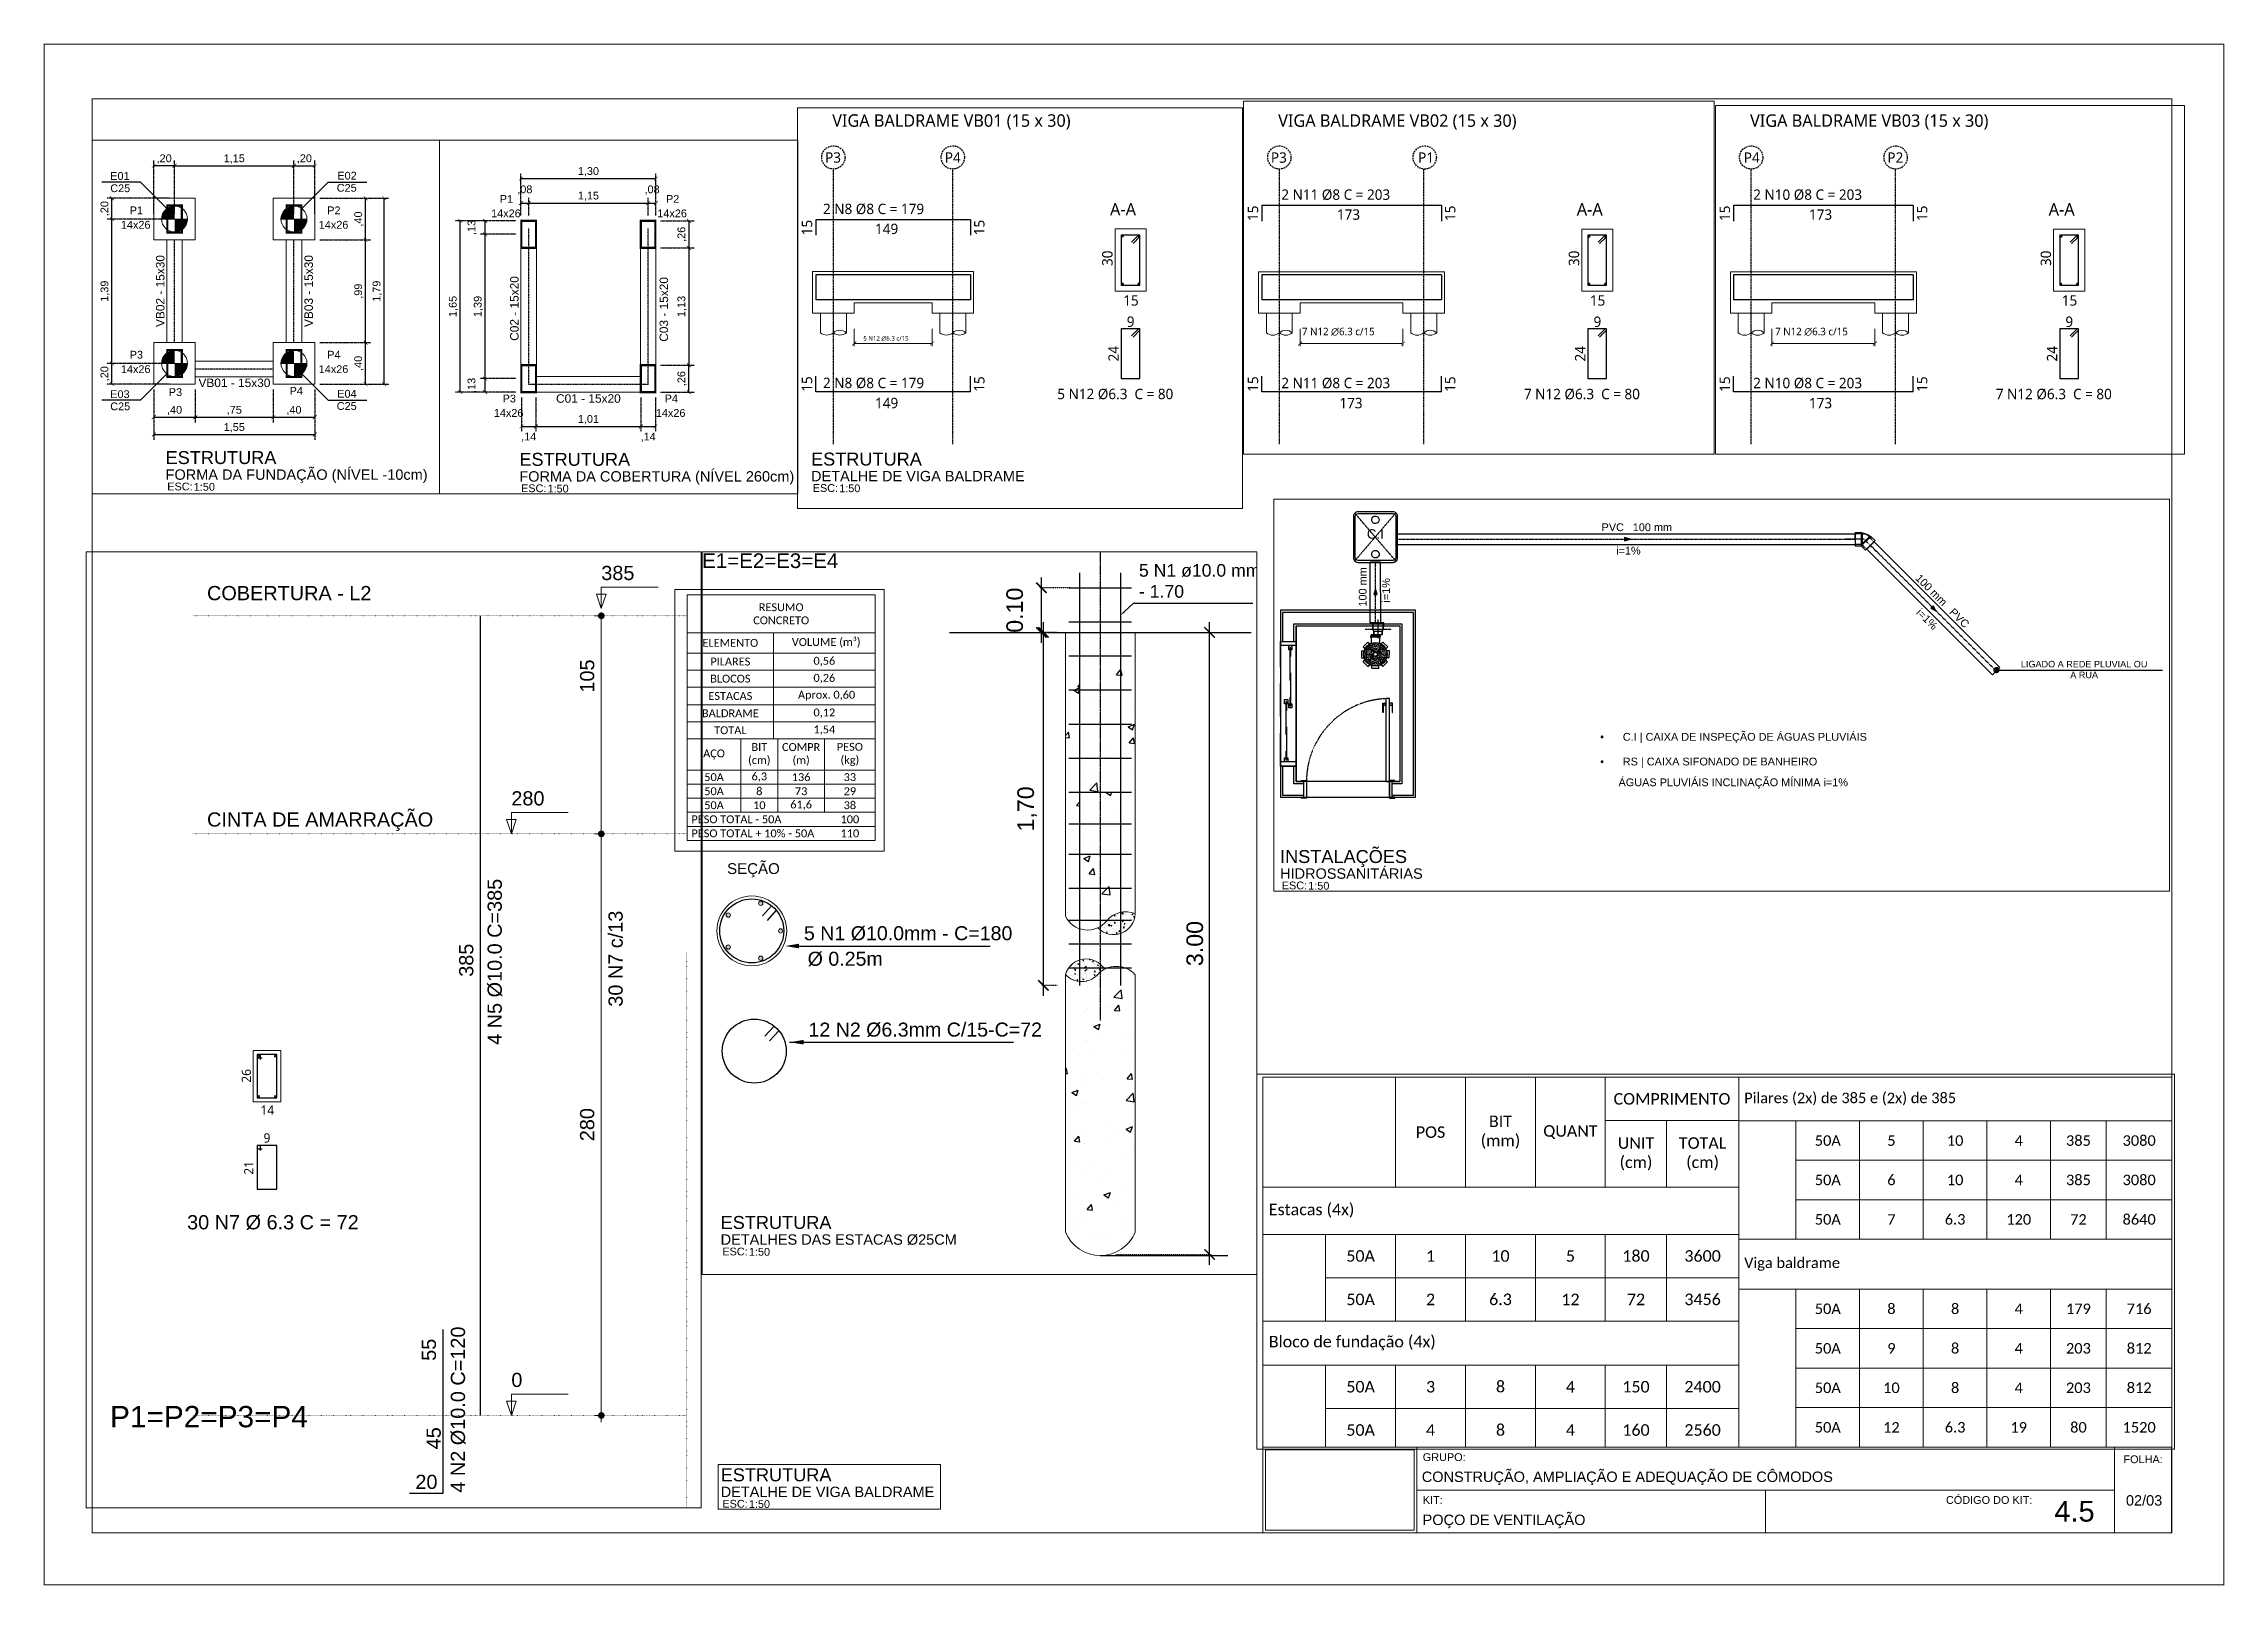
# Paper-space layout '02-ESTRUTURAS' of a CAD drawing. Header units: inches, sheet in millimetres. Extents: x 0 to 420, y 0 to 297.
# The model-space entities are those that its viewports show. They can reach past a viewport. Long polylines and large blocks are cut down to what shows.
import ezdxf
from ezdxf import colors
from ezdxf.entities.mleader import LeaderData, LeaderLine
from ezdxf.enums import TextEntityAlignment as Align
from ezdxf.math import Vec2, Vec3

# ---------------------------------------------------------------- set-up
doc = ezdxf.new("R2010")
doc.units = ezdxf.units.IN
doc.header["$MEASUREMENT"] = 0
doc.header["$XCLIPFRAME"] = 0
for name, pattern in [('CENTER', [2, 1.25, -0.25, 0.25, -0.25]), ('CENTER2', [1.125, 0.75, -0.125, 0.125, -0.125]), ('CONTINU', [0]), ('DASHED2', [9.525, 6.35, -3.175]), ('DOT', [6.35, 0, -6.35]), ('DOT2', [3.175, 0, -3.175]), ('HIDDEN', [0.375, 0.25, -0.125]), ('HIDDEN2', [0.1875, 0.125, -0.0625])]:
    doc.linetypes.add(name, pattern=pattern)
doc.layers.get('0').update_dxf_attribs({"color": 8})
doc.layers.get('DEFPOINTS').update_dxf_attribs({"lineweight": 0})
for name, color, linetype in [('.10', 1, 'Continuous'), ('.projecao', 1, 'HIDDEN'), ('0.01', 253, 'Continuous'), ('1', 1, 'Continuous'), ('AQ-COTAS - MÓVEIS', 8, 'Continuous'), ('AR-ALV-CRT', 4, 'Continuous'), ('AR-PS-TXT-VT2', 2, 'Continuous'), ('ARQ-COTA-50', 1, 'Continuous'), ('ARQ-PROJ', 1, 'HIDDEN'), ('ARQ-TXT-02', 2, 'Continuous'), ('ARQ-TXT-03', 3, 'Continuous'), ('ARQ-TXT-04', 4, 'Continuous'), ('ARQ-TXT-50', 2, 'Continuous'), ('ARQ-TXT-75', 2, 'Continuous'), ('ARQ-TXT-SMB', 4, 'Continuous'), ('COTAS', 10, 'Continuous'), ('DETALHE_ESTACAS', 2, 'Continuous'), ('DIV', 9, 'Continuous'), ('DT-ARMADURA_NEG', 6, 'Continuous'), ('DT-TÍTULO', 3, 'Continuous'), ('EST - Cotas', 152, 'Continuous'), ('FO-TEXTOS_1', 7, 'Continuous'), ('HID-APL-TUB', 75, 'CONTINU'), ('HID-ESG-CON', 37, 'CONTINU'), ('matriz', 1, 'Continuous'), ('R- ANOTAÇÕES', 3, 'Continuous')]:
    doc.layers.add(name, color=color, linetype=linetype)
for name, color, linetype, lineweight in [('AR-ALV-HTC', 251, 'Continuous', 0), ('AR-COTA', 1, 'Continuous', 0), ('DT-Barras na forma', 2, 'Continuous', 30), ('DT-Forma', 5, 'Continuous', 5), ('DT-Pontilhado', 9, 'DOT2', 5), ('DT-TEXTOS', 2, 'Continuous', 20), ('EST- 1', 1, 'Continuous', 9), ('EST- 2', 2, 'Continuous', 9), ('FO-Estacas dos blocos', 1, 'Continuous', 20), ('FO-Pilares', 4, 'Continuous', 30), ('FO-Seção das fundações', 9, 'Continuous', 5), ('LC-Estacas dos blocos', 1, 'Continuous', 20), ('LC-Textos', 3, 'Continuous', 20), ('PS-FLH', 2, 'Continuous', 0), ('QUAD_LIMITES', 2, 'Continuous', 0), ('TQ-Textos conduto', 7, 'Continuous', 5)]:
    doc.layers.add(name, color=color, linetype=linetype, lineweight=lineweight)
doc.styles.add('1-50-HID-ARIAL-65', font='arial.ttf', dxfattribs={"height": 0.065})
doc.styles.add('__Style-STANDARD', font='STANDARD.shx')
doc.styles.add('Annotative', font='arial.ttf')
doc.styles.add('Arial', font='ARIALUNI.ttf')
doc.styles.add('Codhab', font='')
doc.styles.add('MtXpl_Arial', font='arial.ttf')
doc.styles.add('MtXpl_Symbol', font='symbol.ttf')
doc.styles.add('Swiss LT', font='swissl.ttf')
doc.styles.add('T3', font='arial.ttf')
doc.styles.get('Codhab').set_extended_font_data('Roboto')
doc.linetypes.add('__{ -E- }', pattern='A,4,-0.75,["E",__Style-STANDARD,S=0.15,R=0,X=-0.0504,Y=-0.0768],-0.75', length=5.5)
doc.dimstyles.new('1-75', dxfattribs={"dimtxt": 0.14, "dimasz": 0.06, "dimexe": 0.01, "dimexo": 0.05, "dimgap": 0.05, "dimtad": 1, "dimzin": 4, "dimdsep": 46, "dimtxsty": 'Annotative', "dimblk": 'ARCHTICK', "dimcen": 0.09, "dimclrd": 10, "dimclre": 10, "dimclrt": 2, "dimadec": 0, "dimazin": 0, "dimtfac": 1, "dimtix": 1, "dimtofl": 0, "dimtmove": 0, "dimatfit": 3, "dimldrblk": 'DOT', "dimfxl": 0.1, "dimfxlon": 1, "dimtolj": 1, "dimtzin": 0, "dimarcsym": 0})
doc.dimstyles.new('COD-ARQ-50', dxfattribs={"dimtxt": 0.075, "dimasz": 0.0375, "dimexe": 0.05, "dimexo": 0.05, "dimgap": 0.02, "dimtad": 1, "dimzin": 4, "dimtxsty": 'T3', "dimblk": 'ARCHTICK', "dimcen": 0, "dimclrd": 1, "dimclre": 2, "dimclrt": 2, "dimazin": 0, "dimtfac": 1, "dimtmove": 2, "dimatfit": 3, "dimldrblk": 'DOT', "dimfxl": 0.4, "dimtolj": 1, "dimarcsym": 0})
doc.dimstyles.new('CODHAB-1-50', dxfattribs={"dimtxt": 0.08, "dimasz": 0.05, "dimexe": 0.01, "dimexo": 0.04, "dimgap": 0.03, "dimtad": 1, "dimzin": 4, "dimtxsty": 'Arial', "dimblk": 'ARCHTICK', "dimcen": 0, "dimdle": 0.05, "dimclrd": 1, "dimclre": 2, "dimclrt": 2, "dimadec": 0, "dimazin": 0, "dimtfac": 1, "dimtmove": 2, "dimatfit": 3, "dimfxl": 0.4, "dimtolj": 1, "dimarcsym": 0})
picture_1 = doc.add_image_def('image1.png', size_in_pixel=(3125, 3125))

psp = doc.layouts.new('02-ESTRUTURAS')

# ---------------------------------------------------------------- texts
at = {"layer": 'ARQ-TXT-75', "color": 3, "attachment_point": 1, "style": 'MtXpl_Arial'}
for s, width, insert, char_height in [('GRUPO:', 133.1774, (265.56, 25.47), 1.5), ('CONSTRUÇÃO, AMPLIAÇÃO E ADEQUAÇÃO DE CÔMODOS', 133.1774, (265.37, 21.94), 2), ('FOLHA:', 133.1774, (400.49, 25.06), 1.5), ('KIT:', 133.1774, (265.56, 17.22), 1.5), ('CÓDIGO DO KIT:', 133.1774, (366.31, 17.22), 1.5), ('02/03', 9.8498, (400.97, 17.39), 2), ('POÇO DE VENTILAÇÃO', 133.1774, (265.53, 13.65), 2), ('4.5', 133.1774, (387.18, 16.3), 4)]:
    psp.add_mtext_dynamic_manual_height_columns(s, width=width, gutter_width=5.35, heights=[0], dxfattribs=dict(at, insert=insert, char_height=char_height))

msp = doc.modelspace()

# ---------------------------------------------------------------- texts
at = {"layer": '.projecao', "linetype": 'DASHED2', "style": 'Codhab'}
for s, p in [('P3', (-354.653, -12.461)), ('P4', (-353.5, -12.461)), ('P3', (-349.601, -12.461)), ('P1', (-348.184, -12.461)), ('P4', (-344.539, -12.461)), ('P2', (-343.156, -12.461))]:
    msp.add_text(s, height=0.1, dxfattribs=at).set_placement(p)
at = {"layer": 'AR-ALV-CRT', "color": 2, "insert": (-361.143, -9.249), "char_height": 0.0625, "width": 1.2773, "attachment_point": 2, "style": 'Arial'}
msp.add_mtext('\\A1;LIGADO A REDE PLUVIAL OU A RUA', dxfattribs=at)
at = {"layer": 'ARQ-TXT-50', "style": 'Swiss LT'}
for s, p in [('5 N1 %%C10.0mm - C=180', (-346.545, -5.482)), ('%%C 0.25m', (-346.527, -5.605)), ('12 N2 %%C6.3mm C/15-C=72', (-346.523, -5.946))]:
    msp.add_text(s, height=0.0675, dxfattribs=at).set_placement(p)
at = {"layer": 'ARQ-TXT-50', "linetype": 'ByBlock'}
for s, style, p in [('·      ', 'MtXpl_Symbol', (-365.802, -10.018)), ('C.I | CAIXA DE INSPEÇÃO DE ÁGUAS PLUVIÁIS', 'Swiss LT', (-365.585, -10.018)), ('RS | CAIXA SIFONADO DE BANHEIRO', 'Swiss LT', (-365.585, -10.256)), ('·      ', 'MtXpl_Symbol', (-365.802, -10.256))]:
    msp.add_text(s, height=0.075, dxfattribs=dict(at, style=style)).set_placement(p)
at = {"layer": 'ARQ-TXT-50', "style": 'Swiss LT'}
for s, insert, char_height, width, attachment_point in [('\\pxt19;5 N1 ø10.0 mm - 1.70', (-344.932, -3.671), 0.06075, 0.62136, 1), ('E02', (-352.074, -3.99), 0.075, 2.37613, 3), ('E01', (-354.447, -3.993), 0.075, 2.37613, 1), ('C25', (-354.447, -4.111), 0.075, 2.37613, 1), ('C25', (-352.074, -4.107), 0.075, 2.37613, 3), ('P1', (-349.986, -4.197), 0.075, 2.37613, 1), ('P2', (-348.386, -4.197), 0.075, 2.37613, 1), ('P1', (-354.26, -4.324), 0.075, 2.37613, 1), ('P2', (-352.358, -4.324), 0.075, 2.37613, 1), ('14x26', (-350.07, -4.336), 0.075, 2.37613, 1), ('14x26', (-348.47, -4.336), 0.075, 2.37613, 1), ('14x26', (-354.345, -4.463), 0.075, 2.37613, 1), ('14x26', (-352.44, -4.463), 0.075, 2.37613, 1), ('P3', (-354.26, -5.714), 0.075, 2.37613, 1), ('P4', (-352.358, -5.714), 0.075, 2.37613, 1), ('14x26', (-354.345, -5.853), 0.075, 2.37613, 1), ('14x26', (-352.44, -5.853), 0.075, 2.37613, 1), ('P3', (-353.883, -6.074), 0.075, 2.37613, 1), ('P4', (-352.72, -6.062), 0.075, 2.37613, 1), ('E03', (-354.447, -6.094), 0.075, 2.37613, 1), ('E04', (-352.075, -6.09), 0.075, 2.37613, 3), ('P3', (-349.959, -6.119), 0.075, 2.37613, 1), ('P4', (-348.399, -6.119), 0.075, 2.37613, 1), ('C25', (-354.447, -6.211), 0.075, 2.37613, 1), ('C25', (-352.074, -6.208), 0.075, 2.37613, 3), ('14x26', (-350.044, -6.258), 0.075, 2.37613, 1), ('14x26', (-348.484, -6.258), 0.075, 2.37613, 1)]:
    msp.add_mtext(s, dxfattribs=dict(at, insert=insert, char_height=char_height, width=width, attachment_point=attachment_point))
at = {"layer": 'ARQ-TXT-50', "insert": (-365.626, -10.381), "char_height": 0.075, "attachment_point": 1, "style": 'Swiss LT'}
msp.add_mtext_dynamic_manual_height_columns('ÁGUAS PLUVIÁIS INCLINAÇÃO MÍNIMA i=1%', width=3.2898, gutter_width=0.5, heights=[0], dxfattribs=at)
at = {"layer": 'DT-TEXTOS', "style": 'Arial'}
for s, height, p in [('COBERTURA - L2', 0.06843, (-339.961, -3.634)), ('385', 0.0684, (-338.063, -3.537)), ('280', 0.0684, (-338.496, -4.622)), ('CINTA DE AMARRAÇÃO', 0.06843, (-339.961, -4.724)), ('0', 0.0684, (-338.496, -7.422)), ('20', 0.0684, (-338.958, -7.913))]:
    msp.add_text(s, height=height, dxfattribs=at).set_placement(p)
for s, p in [('105', (-338.097, -3.999)), ('280', (-338.097, -6.159))]:
    msp.add_text(s, height=0.0684, rotation=90, dxfattribs=at).set_placement(p, align=Align.CENTER)
for s, p in [('385', (-338.679, -5.447)), ('55', (-338.859, -7.296)), ('45', (-338.836, -7.722))]:
    msp.add_text(s, height=0.0684, rotation=90, dxfattribs=at).set_placement(p)
at = {"layer": 'DT-TÍTULO', "style": 'Arial'}
msp.add_text('P1=P2=P3=P4', height=0.10264, dxfattribs=at).set_placement((-340.428, -7.616))
at = {"layer": 'EST - Cotas', "style": 'Arial'}
for s, height, p in [('4 N5 %%C10.0 C=385', 0.06843, (-338.542, -5.375)), ('30 N7 c/13', 0.0684, (-337.96, -5.36)), ('4 N2 %%C10.0 C=120', 0.06843, (-338.719, -7.531))]:
    msp.add_text(s, height=height, rotation=90, dxfattribs=at).set_placement(p, align=Align.CENTER)
at = {"layer": 'EST - Cotas', "linetype": 'Continuous', "style": 'Codhab'}
for s, height, p in [('26', 0.0443, (-339.75, -5.957)), ('21', 0.0443, (-339.738, -6.4)), ('15', 0.1, (-349.724, -13.022)), ('15', 0.1, (-347.825, -13.022)), ('15', 0.1, (-344.671, -13.022)), ('15', 0.1, (-342.772, -13.022)), ('15', 0.1, (-354.777, -13.16)), ('15', 0.1, (-353.118, -13.16)), ('30', 0.1, (-351.885, -13.456)), ('30', 0.1, (-346.633, -13.456)), ('30', 0.1, (-341.58, -13.456)), ('24', 0.1, (-351.825, -14.375)), ('24', 0.1, (-346.573, -14.375)), ('24', 0.1, (-341.52, -14.375)), ('15', 0.1, (-354.777, -14.667)), ('15', 0.1, (-353.118, -14.667)), ('15', 0.1, (-349.724, -14.667)), ('15', 0.1, (-347.825, -14.667)), ('15', 0.1, (-344.671, -14.667)), ('15', 0.1, (-342.772, -14.667))]:
    msp.add_text(s, height=height, rotation=90, dxfattribs=at).set_placement(p)
for s, height, p in [('14', 0.0443, (-339.704, -6.111)), ('9', 0.0443, (-339.689, -6.245)), ('173', 0.1, (-348.966, -13.01)), ('173', 0.1, (-343.911, -13.01)), ('149', 0.1, (-354.172, -13.148)), ('15', 0.1, (-351.782, -13.837)), ('15', 0.1, (-346.53, -13.837)), ('15', 0.1, (-341.477, -13.837)), ('9', 0.1, (-351.748, -14.042)), ('9', 0.1, (-346.495, -14.042)), ('9', 0.1, (-341.442, -14.042)), ('149', 0.1, (-354.172, -14.825)), ('173', 0.1, (-348.942, -14.825)), ('173', 0.1, (-343.911, -14.825))]:
    msp.add_text(s, height=height, dxfattribs=at).set_placement(p)
at = {"layer": 'EST - Cotas'}
for s, height, style, p in [('30 N7 Ø 6.3 C = 72', 0.06843, 'Arial', (-340.057, -6.663)), ('7 N12 ∅6.3 c/15', 0.07199, 'Codhab', (-349.302, -14.122)), ('7 N12 ∅6.3 c/15', 0.07199, 'Codhab', (-344.237, -14.122)), ('5 N12 ∅6.3 c/15', 0.04384, 'Codhab', (-354.285, -14.174))]:
    msp.add_text(s, height=height, dxfattribs=dict(at, style=style)).set_placement(p)
at = {"layer": 'EST - Cotas', "lineweight": 9, "style": 'Codhab'}
for s, p in [('2 N11 %%C8 C = 203', (-349.501, -12.818)), ('2 N10 %%C8 C = 203', (-344.448, -12.818)), ('2 N8 %%C8 C = 179', (-354.673, -12.956)), ('2 N8 %%C8 C = 179', (-354.673, -14.632)), ('2 N11 %%C8 C = 203', (-349.501, -14.632)), ('2 N10 %%C8 C = 203', (-344.448, -14.632)), ('5 N12 %%C6.3  C = 80', (-352.417, -14.738)), ('7 N12 %%C6.3  C = 80', (-347.165, -14.738)), ('7 N12 %%C6.3  C = 80', (-342.112, -14.738))]:
    msp.add_text(s, height=0.1, dxfattribs=at).set_placement(p)
at = {"layer": 'EST- 1', "style": 'Codhab'}
for s, insert, char_height, width, attachment_point in [('{\\fCalibri|b0|i0|c0;RESUMO CONCRETO', (-327.932, -4.33), 0.15161, 0.81502, 5), ('{\\fCalibri|b0|i0|c0;ELEMENTO', (-328.911, -4.89), 0.15161, 0.81502, 5), ('{\\fCalibri|b0|i0|c0;VOLUME (m³)', (-327.065, -4.89), 0.15161, 2.04151, 5), ('{\\fCalibri|b0|i0|c0;PILARES', (-328.911, -5.25), 0.15161, 0.81502, 5), ('{\\fCalibri|b0|i0|c0|p34;0,56}', (-327.101, -5.25), 0.15161, 0.81502, 5), ('{\\fCalibri|b0|i0|c0;BLOCOS', (-328.911, -5.579), 0.15161, 0.81502, 5), ('{\\fCalibri|b0|i0|c0|p34;0,26}', (-327.101, -5.579), 0.15161, 0.81502, 5), ('{\\fCalibri|b0|i0|c0;ESTACAS', (-328.911, -5.913), 0.15161, 0.81502, 5), ('{\\fCalibri|b0|i0|c0|p34;Aprox. 0,60}', (-327.058, -5.908), 0.15161, 1.38705, 5), ('{\\fCalibri|b0|i0|c0|p34;BALDRAME}', (-328.911, -6.245), 0.15161, 0.81502, 5), ('{\\fCalibri|b0|i0|c0|p34;0,12}', (-327.101, -6.245), 0.15161, 0.81502, 5), ('{\\fCalibri|b0|i0|c0|p34;TOTAL}', (-328.911, -6.572), 0.15161, 0.81502, 5), ('{\\fCalibri|b0|i0|c0|p34;1,54}', (-327.101, -6.572), 0.15161, 0.81502, 5), ('{\\fCalibri|b0|i0|c0;BIT (cm)', (-328.353, -7.038), 0.15161, 0.5497, 5), ('{\\fCalibri|b0|i0|c0;COMPR (m)', (-327.548, -7.038), 0.15161, 0.73922, 5), ('{\\fCalibri|b0|i0|c0;PESO (kg)', (-326.609, -7.038), 0.15161, 0.81502, 5), ('{\\fCalibri|b0|i0|c0;AÇO', (-329.225, -7.038), 0.15161, 0.87187, 5), ('{\\fCalibri|b0|i0|c0;50A', (-329.225, -7.476), 0.15161, 0.87187, 5), ('{\\fCalibri|b0|i0|c0|p34;6,3}', (-328.353, -7.476), 0.15161, 0.5497, 5), ('{\\fCalibri|b0|i0|c0|p34;136}', (-327.548, -7.476), 0.15161, 0.73922, 5), ('{\\fCalibri|b0|i0|c0|p34;33}', (-326.609, -7.476), 0.15161, 0.81502, 5), ('{\\fCalibri|b0|i0|c0;8', (-328.353, -7.747), 0.15161, 0.5497, 5), ('{\\fCalibri|b0|i0|c0;50A', (-329.225, -7.747), 0.15161, 0.87187, 5), ('{\\fCalibri|b0|i0|c0|p34;73}', (-327.548, -7.747), 0.15161, 0.73922, 5), ('{\\fCalibri|b0|i0|c0|p34;29}', (-326.609, -7.747), 0.15161, 0.81502, 5), ('{\\fCalibri|b0|i0|c0;50A', (-329.225, -8.017), 0.15161, 0.87187, 5), ('{\\fCalibri|b0|i0|c0;10', (-328.353, -8.017), 0.15161, 0.5497, 5), ('{\\fCalibri|b0|i0|c0|p34;61,6}', (-327.548, -8.017), 0.15161, 0.73922, 5), ('{\\fCalibri|b0|i0|c0|p34;38}', (-326.609, -8.017), 0.15161, 0.81502, 5), ('{\\fCalibri|b0|i0|c0;PESO TOTAL - 50A', (-329.661, -8.288), 0.15161, 2.48311, 4), ('{\\fCalibri|b0|i0|c0|p34;100}', (-326.609, -8.288), 0.15161, 0.81502, 5), ('{\\fCalibri|b0|i0|c0;PESO TOTAL + 10% - 50A', (-329.661, -8.559), 0.15161, 2.48311, 4), ('{\\fCalibri|b0|i0|c0|p34;110}', (-326.609, -8.559), 0.15161, 0.81502, 5), ('{\\fCalibri|b0|i0|c0|p34;Pilares (2x) de 385 e (2x) de 385}', (-323.438, -16.37), 0.15161, 3.41842, 4), ('{\\fCalibri|b0|i0|c0;COMPRIMENTO', (-324.481, -16.368), 0.16654, 1.74812, 5), ('{\\fCalibri|b0|i0|c0;BIT (mm)', (-326.958, -16.848), 0.16654, 0.83282, 5), ('{\\fCalibri|b0|i0|c0;POS', (-327.968, -16.848), 0.16654, 0.83282, 5), ('{\\fCalibri|b0|i0|c0;QUANT', (-325.948, -16.848), 0.16654, 0.83282, 5), ('{\\fCalibri|b0|i0|c0;50A', (-322.231, -16.97), 0.15161, 0.75817, 5), ('{\\fCalibri|b0|i0|c0|p34;5}', (-321.312, -16.97), 0.15161, 0.75817, 5), ('{\\fCalibri|b0|i0|c0|p34;10}', (-320.392, -16.97), 0.15161, 0.7858, 5), ('{\\fCalibri|b0|i0|c0|p34;4}', (-319.473, -16.97), 0.15161, 0.7858, 5), ('{\\fCalibri|b0|i0|c0|p34;385}', (-318.611, -16.97), 0.15161, 0.7858, 5), ('{\\fCalibri|b0|i0|c0|p34;3080}', (-317.734, -16.97), 0.15161, 0.7858, 5), ('{\\fCalibri|b0|i0|c0;UNIT (cm)', (-325.001, -17.162), 0.16654, 0.70792, 5), ('{\\fCalibri|b0|i0|c0;TOTAL (cm)', (-324.039, -17.162), 0.16654, 0.86317, 5), ('{\\fCalibri|b0|i0|c0;50A', (-322.231, -17.539), 0.15161, 0.75817, 5), ('{\\fCalibri|b0|i0|c0|p34;6}', (-321.312, -17.539), 0.15161, 0.75817, 5), ('{\\fCalibri|b0|i0|c0|p34;10}', (-320.392, -17.539), 0.15161, 0.7858, 5), ('{\\fCalibri|b0|i0|c0|p34;4}', (-319.473, -17.539), 0.15161, 0.7858, 5), ('{\\fCalibri|b0|i0|c0|p34;385}', (-318.611, -17.539), 0.15161, 0.7858, 5), ('{\\fCalibri|b0|i0|c0|p34;3080}', (-317.734, -17.539), 0.15161, 0.7858, 5), ('{\\fCalibri|b0|i0|c0|p34;Estacas (4x)}', (-330.304, -17.983), 0.16654, 3.75502, 4), ('{\\fCalibri|b0|i0|c0;50A', (-322.231, -18.109), 0.15161, 0.75817, 5), ('{\\fCalibri|b0|i0|c0|p34;7}', (-321.312, -18.109), 0.15161, 0.75817, 5), ('{\\fCalibri|b0|i0|c0|p34;6.3}', (-320.392, -18.109), 0.15161, 0.7858, 5), ('{\\fCalibri|b0|i0|c0|p34;120}', (-319.473, -18.109), 0.15161, 0.7858, 5), ('{\\fCalibri|b0|i0|c0|p34;72}', (-318.611, -18.109), 0.15161, 0.7858, 5), ('{\\fCalibri|b0|i0|c0|p34;8640}', (-317.734, -18.109), 0.15161, 0.7858, 5), ('{\\fCalibri|b0|i0|c0;50A', (-328.978, -18.637), 0.16654, 0.83282, 5), ('{\\fCalibri|b0|i0|c0;1', (-327.968, -18.637), 0.16654, 0.83282, 5), ('{\\fCalibri|b0|i0|c0;10', (-326.958, -18.637), 0.16654, 0.83282, 5), ('{\\fCalibri|b0|i0|c0|p34;5}', (-325.948, -18.637), 0.16654, 0.83282, 5), ('{\\fCalibri|b0|i0|c0|p34;180}', (-325.001, -18.637), 0.16654, 0.86317, 5), ('{\\fCalibri|b0|i0|c0|p34;3600}', (-324.039, -18.637), 0.16654, 0.86317, 5), ('{\\fCalibri|b0|i0|c0|p34;Viga baldrame}', (-323.438, -18.755), 0.15161, 3.41842, 4), ('{\\fCalibri|b0|i0|c0;50A', (-328.978, -19.264), 0.16654, 0.83282, 5), ('{\\fCalibri|b0|i0|c0;2', (-327.968, -19.264), 0.16654, 0.83282, 5), ('{\\fCalibri|b0|i0|c0|p34;6.3}', (-326.958, -19.264), 0.16654, 0.83282, 5), ('{\\fCalibri|b0|i0|c0|p34;12}', (-325.948, -19.264), 0.16654, 0.83282, 5), ('{\\fCalibri|b0|i0|c0|p34;72}', (-325.001, -19.264), 0.16654, 0.86317, 5), ('{\\fCalibri|b0|i0|c0|p34;3456}', (-324.039, -19.264), 0.16654, 0.86317, 5), ('{\\fCalibri|b0|i0|c0|p34;8}', (-321.312, -19.4), 0.15161, 0.75817, 5), ('{\\fCalibri|b0|i0|c0|p34;8}', (-320.392, -19.4), 0.15161, 0.75817, 5), ('{\\fCalibri|b0|i0|c0|p34;716}', (-317.734, -19.4), 0.15161, 0.7858, 5), ('{\\fCalibri|b0|i0|c0;50A', (-322.231, -19.4), 0.15161, 0.75817, 5), ('{\\fCalibri|b0|i0|c0|p34;4}', (-319.473, -19.4), 0.15161, 0.75817, 5), ('{\\fCalibri|b0|i0|c0|p34;179}', (-318.611, -19.4), 0.15161, 0.64446, 5), ('{\\fCalibri|b0|i0|c0|p34;Bloco de fundação (4x)}', (-330.304, -19.895), 0.16654, 3.75502, 4), ('{\\fCalibri|b0|i0|c0;50A', (-322.231, -19.971), 0.15161, 0.75817, 5), ('{\\fCalibri|b0|i0|c0|p34;9}', (-321.312, -19.971), 0.15161, 0.75817, 5), ('{\\fCalibri|b0|i0|c0|p34;8}', (-320.392, -19.971), 0.15161, 0.75817, 5), ('{\\fCalibri|b0|i0|c0|p34;4}', (-319.473, -19.971), 0.15161, 0.75817, 5), ('{\\fCalibri|b0|i0|c0|p34;203}', (-318.611, -19.971), 0.15161, 0.64446, 5), ('{\\fCalibri|b0|i0|c0|p34;812}', (-317.734, -19.971), 0.15161, 0.7858, 5), ('{\\fCalibri|b0|i0|c0;50A', (-328.978, -20.526), 0.16654, 0.83282, 5), ('{\\fCalibri|b0|i0|c0|p34;3}', (-327.968, -20.526), 0.16654, 0.86317, 5), ('{\\fCalibri|b0|i0|c0|p34;8}', (-326.958, -20.524), 0.16654, 0.86317, 5), ('{\\fCalibri|b0|i0|c0|p34;4}', (-325.948, -20.526), 0.16654, 0.86317, 5), ('{\\fCalibri|b0|i0|c0|p34;150}', (-325.001, -20.526), 0.16654, 0.86317, 5), ('{\\fCalibri|b0|i0|c0|p34;2400}', (-324.039, -20.526), 0.16654, 0.86317, 5), ('{\\fCalibri|b0|i0|c0;50A', (-322.231, -20.541), 0.15161, 0.75817, 5), ('{\\fCalibri|b0|i0|c0|p34;10}', (-321.312, -20.541), 0.15161, 0.75817, 5), ('{\\fCalibri|b0|i0|c0|p34;8}', (-320.392, -20.541), 0.15161, 0.75817, 5), ('{\\fCalibri|b0|i0|c0|p34;4}', (-319.473, -20.541), 0.15161, 0.75817, 5), ('{\\fCalibri|b0|i0|c0|p34;203}', (-318.611, -20.541), 0.15161, 0.64446, 5), ('{\\fCalibri|b0|i0|c0|p34;812}', (-317.734, -20.541), 0.15161, 0.7858, 5), ('{\\fCalibri|b0|i0|c0;50A', (-328.978, -21.151), 0.16654, 0.83282, 5), ('{\\fCalibri|b0|i0|c0|p34;4}', (-327.968, -21.151), 0.16654, 0.86317, 5), ('{\\fCalibri|b0|i0|c0|p34;8}', (-326.958, -21.15), 0.16654, 0.86317, 5), ('{\\fCalibri|b0|i0|c0|p34;4}', (-325.948, -21.151), 0.16654, 0.86317, 5), ('{\\fCalibri|b0|i0|c0|p34;160}', (-325.001, -21.151), 0.16654, 0.86317, 5), ('{\\fCalibri|b0|i0|c0|p34;2560}', (-324.039, -21.151), 0.16654, 0.86317, 5), ('{\\fCalibri|b0|i0|c0;50A', (-322.231, -21.112), 0.15161, 0.75817, 5), ('{\\fCalibri|b0|i0|c0|p34;12}', (-321.312, -21.112), 0.15161, 0.75817, 5), ('{\\fCalibri|b0|i0|c0|p34;6.3}', (-320.392, -21.112), 0.15161, 0.75817, 5), ('{\\fCalibri|b0|i0|c0|p34;19}', (-319.473, -21.112), 0.15161, 0.75817, 5), ('{\\fCalibri|b0|i0|c0|p34;80}', (-318.611, -21.112), 0.15161, 0.64446, 5), ('{\\fCalibri|b0|i0|c0|p34;1520}', (-317.734, -21.112), 0.15161, 0.7858, 5)]:
    msp.add_mtext(s, dxfattribs=dict(at, insert=insert, char_height=char_height, width=width, attachment_point=attachment_point))
at = {"layer": 'EST- 2', "style": 'Codhab'}
for s, p in [('VIGA BALDRAME VB01 (15 x 30)', (-354.584, -12.115)), ('VIGA BALDRAME VB02 (15 x 30)', (-349.531, -12.115)), ('VIGA BALDRAME VB03 (15 x 30)', (-344.478, -12.115))]:
    msp.add_text(s, height=0.12, dxfattribs=at).set_placement(p)
at = {"layer": 'EST- 2', "linetype": 'Continuous', "style": 'Codhab'}
for p in [(-351.909, -12.969), (-346.656, -12.969), (-341.603, -12.969)]:
    msp.add_text('A-A', height=0.12, dxfattribs=at).set_placement(p)
at = {"layer": 'FO-TEXTOS_1', "style": 'Arial'}
for s, p in [('VB02 - 15x30', (-353.925, -4.792)), ('VB03 - 15x30', (-352.496, -4.792)), ('C02 - 15x20', (-349.805, -4.978)), ('C03 - 15x20', (-348.366, -4.987))]:
    msp.add_text(s, height=0.08182, rotation=90, dxfattribs=at).set_placement(p, align=Align.RIGHT)
for s, p in [('VB01 - 15x30', (-352.905, -6.063)), ('C01 - 15x20', (-348.822, -6.197))]:
    msp.add_text(s, height=0.08182, dxfattribs=at).set_placement(p, align=Align.RIGHT)
at = {"layer": 'LC-Textos', "linetype": 'Continuous', "style": 'Arial'}
for s, height, p in [('E1=E2=E3=E4', 0.0706, (-347.035, -3.69)), ('SEÇÃO', 0.0519, (-346.915, -5.163))]:
    msp.add_text(s, height=height, dxfattribs=at).set_placement(p)
at = {"layer": 'TQ-Textos conduto', "char_height": 0.075, "line_spacing_factor": 0.6, "style": 'Arial'}
for s, insert, width, attachment_point in [('PVC', (-365.574, -8.001), 0.43102, 9), ('100 mm', (-365.489, -8.001), 0.75686, 7), ('i=1%', (-365.531, -8.226), 0.47172, 8)]:
    msp.add_mtext(s, dxfattribs=dict(at, insert=insert, width=width, attachment_point=attachment_point))
for s, insert, width, attachment_point, rotation in [('100 mm', (-368.051, -8.726), 0.75686, 7, 90), ('i=1%', (-367.826, -8.57), 0.47172, 8, 90), ('100 mm', (-362.507, -8.727), 0.75686, 9, 315), ('i=1%', (-362.682, -8.874), 0.47172, 8, 315), ('PVC', (-362.447, -8.787), 0.43102, 7, 315)]:
    msp.add_mtext(s, dxfattribs=dict(at, insert=insert, width=width, attachment_point=attachment_point, rotation=rotation))

# ---------------------------------------------------------------- blocks, each defined once
blk = doc.blocks.new('modelo carimbo final Leandro')
at = {"layer": 'PS-FLH', "linetype": 'Continuous'}
for p, q in [((224.82, -60.67), (399.82, -60.67)), ((254.49, -68.92), (388.82, -68.92)), ((224.82, -77.17), (399.82, -77.17))]:
    blk.add_line(p, q, dxfattribs=at)
at = {"layer": 'PS-FLH'}
for p, q in [((224.82, -60.67), (224.82, -77.17)), ((254.49, -60.67), (254.49, -77.17)), ((388.82, -60.67), (388.82, -77.17)), ((321.65, -68.92), (321.65, -77.17))]:
    blk.add_line(p, q, dxfattribs=at)
at = {"layer": 'PS-FLH', "linetype": 'Continuous'}
blk.add_lwpolyline([(399.82, -60.67), (399.82, -77.17)], dxfattribs=at)
image = blk.add_image(picture_1, insert=(224.82, -83.75), size_in_units=(29.67, 29.67), dxfattribs=at)
image.set_boundary_path([(54.2, 747.8), (3069.8, 2376.2)])
blk = doc.blocks.new('*U497')
at = {"layer": 'ARQ-TXT-02', "insert": (0.016, 0.158), "char_height": 0.075, "attachment_point": 1, "style": 'Arial'}
blk.add_mtext_dynamic_manual_height_columns('ESC:', width=0.00229, gutter_width=0.417, heights=[0], dxfattribs=at)
at = {"layer": 'ARQ-TXT-02', "style": 'Arial'}
blk.add_attdef('ESCALA', (0.271, 0.08), '', height=0.075, dxfattribs=at)
at = {"layer": 'ARQ-TXT-03', "style": 'Arial'}
blk.add_attdef('DESENHO', (0, 0.185), '', height=0.1, dxfattribs=at)
at = {"layer": 'ARQ-TXT-04', "style": 'Arial'}
blk.add_attdef('MATÉRIA', text='', height=0.125, dxfattribs=at).set_placement((0, 0.299), align=Align.BOTTOM_LEFT)
blk = doc.blocks.new('EST25')
at = {"layer": 'EST- 1', "linetype": 'DASHED2'}
blk.add_line((345.731, 13.9), (345.731, 14.088), dxfattribs=at)
at = {"layer": 'EST- 1'}
blk.add_lwpolyline([(345.606, 13.9), (345.606, 14.088), (345.856, 14.088), (345.856, 13.9, -0.375001), (345.731, 13.9)], format="xyb", dxfattribs=at)
blk.add_lwpolyline([(345.606, 13.9, 0.375001), (345.731, 13.9, 0.375001)], format="xyb", close=True, dxfattribs=at)
blk = doc.blocks.new('bloco40')
at = {"layer": 'LC-Estacas dos blocos', "linetype": 'Continuous'}
for points in [[(3055.062, 2355.094), (3055.049, 2355.124), (3055.029, 2355.15), (3055.003, 2355.17), (3054.973, 2355.182), (3054.941, 2355.186), (3054.941, 2355.061), (3055.066, 2355.061), (3055.062, 2355.094)], [(3054.909, 2354.941), (3054.941, 2354.936), (3054.941, 2355.061), (3054.816, 2355.061), (3054.82, 2355.029), (3054.833, 2354.999), (3054.852, 2354.973), (3054.878, 2354.953), (3054.909, 2354.941)]]:
    blk.add_hatch(color=10, dxfattribs=at).paths.add_polyline_path(points)
at = {"layer": 'FO-Estacas dos blocos', "color": 10}
blk.add_circle((3054.941, 2355.061), 0.125, dxfattribs=at)
at = {"layer": 'FO-Pilares', "color": 160, "const_width": 0.02}
blk.add_lwpolyline([(3054.811, 2355.131), (3055.071, 2355.131), (3055.071, 2354.991), (3054.811, 2354.991), (3054.811, 2355.131)], dxfattribs=at)
at = {"layer": 'FO-Seção das fundações', "color": 251, "true_color": 0x636466}
blk.add_lwpolyline([(3054.741, 2355.261), (3055.141, 2355.261), (3055.141, 2354.861), (3054.741, 2354.861), (3054.741, 2355.261)], dxfattribs=at)
at = {"layer": 'LC-Estacas dos blocos', "color": 10}
blk.add_line((3054.941, 2354.936), (3054.941, 2355.186), dxfattribs=at)
blk = doc.blocks.new('_ArchTick')
at = {"color": 0, "linetype": 'ByBlock', "const_width": 0.15}
blk.add_lwpolyline([(-0.5, -0.5), (0.5, 0.5)], dxfattribs=at)
blk = doc.blocks.new('*D568')
at = {"layer": 'AR-COTA', "color": 2, "linetype": 'DOT', "lineweight": -2, "ltscale": 0.00375, "transparency": 16777216}
for p, q in [((-354.028, -6.085), (-354.028, -6.404)), ((-353.628, -6.085), (-353.628, -6.404))]:
    blk.add_line(p, q, dxfattribs=at)
at = {"layer": 'AR-COTA', "color": 1, "lineweight": -2, "ltscale": 0.00375, "transparency": 16777216}
blk.add_line((-354.028, -6.354), (-353.628, -6.354), dxfattribs=at)
at = {"layer": 'DEFPOINTS', "color": 0, "ltscale": 0.00375, "transparency": 16777216}
for p in [(-354.028, -6.035), (-353.628, -6.035), (-353.628, -6.354)]:
    blk.add_point(p, dxfattribs=at)
at = {"layer": 'AR-COTA', "color": 1, "lineweight": -2, "ltscale": 0.00375, "transparency": 16777216, "xscale": 0.0375, "yscale": 0.0375, "zscale": 0.0375, "rotation": 180}
blk.add_blockref('_ArchTick', (-354.028, -6.354), dxfattribs=at)
at = {"layer": 'AR-COTA', "color": 1, "lineweight": -2, "ltscale": 0.00375, "transparency": 16777216, "xscale": 0.0375, "yscale": 0.0375, "zscale": 0.0375}
blk.add_blockref('_ArchTick', (-353.628, -6.354), dxfattribs=at)
at = {"layer": 'AR-COTA', "color": 2, "ltscale": 0.00375, "transparency": 16777216, "insert": (-353.828, -6.289), "char_height": 0.075, "attachment_point": 5, "style": 'T3'}
blk.add_mtext('\\A1;,40', dxfattribs=at)
blk = doc.blocks.new('_Dot')
at = {"color": 0, "linetype": 'ByBlock', "lineweight": -2}
blk.add_line((-0.5, 0), (-1, 0), dxfattribs=at)
at = {"color": 0, "linetype": 'ByBlock', "const_width": 0.5}
blk.add_lwpolyline([(-0.25, 0, 1), (0.25, 0, 1)], format="xyb", close=True, dxfattribs=at)
blk = doc.blocks.new('*D569')
at = {"layer": 'AR-COTA', "color": 2, "linetype": 'DOT', "lineweight": -2, "ltscale": 0.00375, "transparency": 16777216}
for p, q in [((-353.628, -6.085), (-353.628, -6.404)), ((-352.878, -6.085), (-352.878, -6.404))]:
    blk.add_line(p, q, dxfattribs=at)
at = {"layer": 'AR-COTA', "color": 1, "lineweight": -2, "ltscale": 0.00375, "transparency": 16777216}
blk.add_line((-353.628, -6.354), (-352.878, -6.354), dxfattribs=at)
at = {"layer": 'DEFPOINTS', "color": 0, "ltscale": 0.00375, "transparency": 16777216}
for p in [(-353.628, -6.035), (-352.878, -6.035), (-352.878, -6.354)]:
    blk.add_point(p, dxfattribs=at)
at = {"layer": 'AR-COTA', "color": 1, "lineweight": -2, "ltscale": 0.00375, "transparency": 16777216, "xscale": 0.0375, "yscale": 0.0375, "zscale": 0.0375, "rotation": 180}
blk.add_blockref('_ArchTick', (-353.628, -6.354), dxfattribs=at)
at = {"layer": 'AR-COTA', "color": 1, "lineweight": -2, "ltscale": 0.00375, "transparency": 16777216, "xscale": 0.0375, "yscale": 0.0375, "zscale": 0.0375}
blk.add_blockref('_ArchTick', (-352.878, -6.354), dxfattribs=at)
at = {"layer": 'AR-COTA', "color": 2, "ltscale": 0.00375, "transparency": 16777216, "insert": (-353.253, -6.289), "char_height": 0.075, "attachment_point": 5, "style": 'T3'}
blk.add_mtext('\\A1;,75', dxfattribs=at)
blk = doc.blocks.new('*D570')
at = {"layer": 'AR-COTA', "color": 2, "linetype": 'DOT', "lineweight": -2, "ltscale": 0.00375, "transparency": 16777216}
for p, q in [((-352.878, -6.085), (-352.878, -6.404)), ((-352.478, -6.085), (-352.478, -6.404))]:
    blk.add_line(p, q, dxfattribs=at)
at = {"layer": 'AR-COTA', "color": 1, "lineweight": -2, "ltscale": 0.00375, "transparency": 16777216}
blk.add_line((-352.878, -6.354), (-352.478, -6.354), dxfattribs=at)
at = {"layer": 'DEFPOINTS', "color": 0, "ltscale": 0.00375, "transparency": 16777216}
for p in [(-352.878, -6.035), (-352.478, -6.035), (-352.478, -6.354)]:
    blk.add_point(p, dxfattribs=at)
at = {"layer": 'AR-COTA', "color": 1, "lineweight": -2, "ltscale": 0.00375, "transparency": 16777216, "xscale": 0.0375, "yscale": 0.0375, "zscale": 0.0375, "rotation": 180}
blk.add_blockref('_ArchTick', (-352.878, -6.354), dxfattribs=at)
at = {"layer": 'AR-COTA', "color": 1, "lineweight": -2, "ltscale": 0.00375, "transparency": 16777216, "xscale": 0.0375, "yscale": 0.0375, "zscale": 0.0375}
blk.add_blockref('_ArchTick', (-352.478, -6.354), dxfattribs=at)
at = {"layer": 'AR-COTA', "color": 2, "ltscale": 0.00375, "transparency": 16777216, "insert": (-352.678, -6.289), "char_height": 0.075, "attachment_point": 5, "style": 'T3'}
blk.add_mtext('\\A1;,40', dxfattribs=at)
blk = doc.blocks.new('*D571')
at = {"layer": 'AR-COTA', "color": 2, "linetype": 'DOT', "lineweight": -2, "ltscale": 0.00375, "transparency": 16777216}
for p, q in [((-354.028, -6.085), (-354.028, -6.57)), ((-352.478, -6.085), (-352.478, -6.57))]:
    blk.add_line(p, q, dxfattribs=at)
at = {"layer": 'AR-COTA', "color": 1, "lineweight": -2, "ltscale": 0.00375, "transparency": 16777216}
blk.add_line((-354.028, -6.52), (-352.478, -6.52), dxfattribs=at)
at = {"layer": 'DEFPOINTS', "color": 0, "ltscale": 0.00375, "transparency": 16777216}
for p in [(-354.028, -6.035), (-352.478, -6.035), (-352.478, -6.52)]:
    blk.add_point(p, dxfattribs=at)
at = {"layer": 'AR-COTA', "color": 1, "lineweight": -2, "ltscale": 0.00375, "transparency": 16777216, "xscale": 0.0375, "yscale": 0.0375, "zscale": 0.0375, "rotation": 180}
blk.add_blockref('_ArchTick', (-354.028, -6.52), dxfattribs=at)
at = {"layer": 'AR-COTA', "color": 1, "lineweight": -2, "ltscale": 0.00375, "transparency": 16777216, "xscale": 0.0375, "yscale": 0.0375, "zscale": 0.0375}
blk.add_blockref('_ArchTick', (-352.478, -6.52), dxfattribs=at)
at = {"layer": 'AR-COTA', "color": 2, "ltscale": 0.00375, "transparency": 16777216, "insert": (-353.253, -6.455), "char_height": 0.075, "attachment_point": 5, "style": 'T3'}
blk.add_mtext('\\A1;1,55', dxfattribs=at)
blk = doc.blocks.new('*D572')
at = {"layer": 'AR-COTA', "color": 2, "linetype": 'DOT', "lineweight": -2, "ltscale": 0.00375, "transparency": 16777216}
for p, q in [((-352.428, -5.635), (-351.938, -5.635)), ((-352.428, -6.035), (-351.938, -6.035))]:
    blk.add_line(p, q, dxfattribs=at)
at = {"layer": 'AR-COTA', "color": 1, "lineweight": -2, "ltscale": 0.00375, "transparency": 16777216}
blk.add_line((-351.988, -6.035), (-351.988, -5.635), dxfattribs=at)
at = {"layer": 'DEFPOINTS', "color": 0, "ltscale": 0.00375, "transparency": 16777216}
for p in [(-352.478, -5.635), (-351.988, -5.635), (-352.478, -6.035)]:
    blk.add_point(p, dxfattribs=at)
at = {"layer": 'AR-COTA', "color": 1, "lineweight": -2, "ltscale": 0.00375, "transparency": 16777216, "xscale": 0.0375, "yscale": 0.0375, "zscale": 0.0375}
for p, rotation in [((-351.988, -5.635), 90), ((-351.988, -6.035), 270)]:
    blk.add_blockref('_ArchTick', p, dxfattribs=dict(at, rotation=rotation))
at = {"layer": 'AR-COTA', "color": 2, "ltscale": 0.00375, "transparency": 16777216, "insert": (-352.053, -5.835), "char_height": 0.075, "attachment_point": 5, "rotation": 90, "style": 'T3'}
blk.add_mtext('\\A1;,40', dxfattribs=at)
blk = doc.blocks.new('*D573')
at = {"layer": 'AR-COTA', "color": 2, "linetype": 'DOT', "lineweight": -2, "ltscale": 0.00375, "transparency": 16777216}
for p, q in [((-352.428, -4.645), (-351.938, -4.645)), ((-352.428, -5.635), (-351.938, -5.635))]:
    blk.add_line(p, q, dxfattribs=at)
at = {"layer": 'AR-COTA', "color": 1, "lineweight": -2, "ltscale": 0.00375, "transparency": 16777216}
blk.add_line((-351.988, -5.635), (-351.988, -4.645), dxfattribs=at)
at = {"layer": 'DEFPOINTS', "color": 0, "ltscale": 0.00375, "transparency": 16777216}
for p in [(-352.478, -4.645), (-351.988, -4.645), (-352.478, -5.635)]:
    blk.add_point(p, dxfattribs=at)
at = {"layer": 'AR-COTA', "color": 1, "lineweight": -2, "ltscale": 0.00375, "transparency": 16777216, "xscale": 0.0375, "yscale": 0.0375, "zscale": 0.0375}
for p, rotation in [((-351.988, -4.645), 90), ((-351.988, -5.635), 270)]:
    blk.add_blockref('_ArchTick', p, dxfattribs=dict(at, rotation=rotation))
at = {"layer": 'AR-COTA', "color": 2, "ltscale": 0.00375, "transparency": 16777216, "insert": (-352.053, -5.14), "char_height": 0.075, "attachment_point": 5, "rotation": 90, "style": 'T3'}
blk.add_mtext('\\A1;,99', dxfattribs=at)
blk = doc.blocks.new('*D574')
at = {"layer": 'AR-COTA', "color": 2, "linetype": 'DOT', "lineweight": -2, "ltscale": 0.00375, "transparency": 16777216}
for p, q in [((-352.428, -4.245), (-351.938, -4.245)), ((-352.428, -4.645), (-351.938, -4.645))]:
    blk.add_line(p, q, dxfattribs=at)
at = {"layer": 'AR-COTA', "color": 1, "lineweight": -2, "ltscale": 0.00375, "transparency": 16777216}
blk.add_line((-351.988, -4.645), (-351.988, -4.245), dxfattribs=at)
at = {"layer": 'DEFPOINTS', "color": 0, "ltscale": 0.00375, "transparency": 16777216}
for p in [(-352.478, -4.245), (-351.988, -4.245), (-352.478, -4.645)]:
    blk.add_point(p, dxfattribs=at)
at = {"layer": 'AR-COTA', "color": 1, "lineweight": -2, "ltscale": 0.00375, "transparency": 16777216, "xscale": 0.0375, "yscale": 0.0375, "zscale": 0.0375}
for p, rotation in [((-351.988, -4.245), 90), ((-351.988, -4.645), 270)]:
    blk.add_blockref('_ArchTick', p, dxfattribs=dict(at, rotation=rotation))
at = {"layer": 'AR-COTA', "color": 2, "ltscale": 0.00375, "transparency": 16777216, "insert": (-352.053, -4.445), "char_height": 0.075, "attachment_point": 5, "rotation": 90, "style": 'T3'}
blk.add_mtext('\\A1;,40', dxfattribs=at)
blk = doc.blocks.new('*D575')
at = {"layer": 'AR-COTA', "color": 2, "linetype": 'DOT', "lineweight": -2, "ltscale": 0.00375, "transparency": 16777216}
for p, q in [((-352.428, -4.245), (-351.761, -4.245)), ((-352.428, -6.035), (-351.761, -6.035))]:
    blk.add_line(p, q, dxfattribs=at)
at = {"layer": 'AR-COTA', "color": 1, "lineweight": -2, "ltscale": 0.00375, "transparency": 16777216}
blk.add_line((-351.811, -6.035), (-351.811, -4.245), dxfattribs=at)
at = {"layer": 'DEFPOINTS', "color": 0, "ltscale": 0.00375, "transparency": 16777216}
for p in [(-352.478, -4.245), (-351.811, -4.245), (-352.478, -6.035)]:
    blk.add_point(p, dxfattribs=at)
at = {"layer": 'AR-COTA', "color": 1, "lineweight": -2, "ltscale": 0.00375, "transparency": 16777216, "xscale": 0.0375, "yscale": 0.0375, "zscale": 0.0375}
for p, rotation in [((-351.811, -4.245), 90), ((-351.811, -6.035), 270)]:
    blk.add_blockref('_ArchTick', p, dxfattribs=dict(at, rotation=rotation))
at = {"layer": 'AR-COTA', "color": 2, "ltscale": 0.00375, "transparency": 16777216, "insert": (-351.876, -5.14), "char_height": 0.075, "attachment_point": 5, "rotation": 90, "style": 'T3'}
blk.add_mtext('\\A1;1,79', dxfattribs=at)
blk = doc.blocks.new('*D576')
at = {"layer": 'AR-COTA', "color": 2, "linetype": 'DOT', "lineweight": -2, "ltscale": 0.00375, "transparency": 16777216}
for p, q in [((-353.828, -4.395), (-353.828, -3.882)), ((-352.678, -4.395), (-352.678, -3.882))]:
    blk.add_line(p, q, dxfattribs=at)
at = {"layer": 'AR-COTA', "color": 1, "lineweight": -2, "ltscale": 0.00375, "transparency": 16777216}
blk.add_line((-353.828, -3.932), (-352.678, -3.932), dxfattribs=at)
at = {"layer": 'DEFPOINTS', "color": 0, "ltscale": 0.00375, "transparency": 16777216}
for p in [(-352.678, -3.932), (-353.828, -4.445), (-352.678, -4.445)]:
    blk.add_point(p, dxfattribs=at)
at = {"layer": 'AR-COTA', "color": 1, "lineweight": -2, "ltscale": 0.00375, "transparency": 16777216, "xscale": 0.0375, "yscale": 0.0375, "zscale": 0.0375, "rotation": 180}
blk.add_blockref('_ArchTick', (-353.828, -3.932), dxfattribs=at)
at = {"layer": 'AR-COTA', "color": 1, "lineweight": -2, "ltscale": 0.00375, "transparency": 16777216, "xscale": 0.0375, "yscale": 0.0375, "zscale": 0.0375}
blk.add_blockref('_ArchTick', (-352.678, -3.932), dxfattribs=at)
at = {"layer": 'AR-COTA', "color": 2, "ltscale": 0.00375, "transparency": 16777216, "insert": (-353.253, -3.867), "char_height": 0.075, "attachment_point": 5, "style": 'T3'}
blk.add_mtext('\\A1;1,15', dxfattribs=at)
blk = doc.blocks.new('*D577')
at = {"layer": 'AR-COTA', "color": 2, "linetype": 'DOT', "lineweight": -2, "ltscale": 0.00375, "transparency": 16777216}
for p, q in [((-352.678, -4.395), (-352.678, -3.882)), ((-352.478, -4.395), (-352.478, -3.882))]:
    blk.add_line(p, q, dxfattribs=at)
at = {"layer": 'AR-COTA', "color": 1, "lineweight": -2, "ltscale": 0.00375, "transparency": 16777216}
blk.add_line((-352.678, -3.932), (-352.478, -3.932), dxfattribs=at)
at = {"layer": 'DEFPOINTS', "color": 0, "ltscale": 0.00375, "transparency": 16777216}
for p in [(-352.478, -3.932), (-352.678, -4.445), (-352.478, -4.445)]:
    blk.add_point(p, dxfattribs=at)
at = {"layer": 'AR-COTA', "color": 1, "lineweight": -2, "ltscale": 0.00375, "transparency": 16777216, "xscale": 0.0375, "yscale": 0.0375, "zscale": 0.0375, "rotation": 180}
blk.add_blockref('_ArchTick', (-352.678, -3.932), dxfattribs=at)
at = {"layer": 'AR-COTA', "color": 1, "lineweight": -2, "ltscale": 0.00375, "transparency": 16777216, "xscale": 0.0375, "yscale": 0.0375, "zscale": 0.0375}
blk.add_blockref('_ArchTick', (-352.478, -3.932), dxfattribs=at)
at = {"layer": 'AR-COTA', "color": 2, "ltscale": 0.00375, "transparency": 16777216, "insert": (-352.578, -3.867), "char_height": 0.075, "attachment_point": 5, "style": 'T3'}
blk.add_mtext('\\A1;,20', dxfattribs=at)
blk = doc.blocks.new('*D578')
at = {"layer": 'AR-COTA', "color": 2, "linetype": 'DOT', "lineweight": -2, "ltscale": 0.00375, "transparency": 16777216}
for p, q in [((-354.028, -4.395), (-354.028, -3.882)), ((-353.828, -4.395), (-353.828, -3.882))]:
    blk.add_line(p, q, dxfattribs=at)
at = {"layer": 'AR-COTA', "color": 1, "lineweight": -2, "ltscale": 0.00375, "transparency": 16777216}
blk.add_line((-353.828, -3.932), (-354.028, -3.932), dxfattribs=at)
at = {"layer": 'DEFPOINTS', "color": 0, "ltscale": 0.00375, "transparency": 16777216}
for p in [(-354.028, -3.932), (-354.028, -4.445), (-353.828, -4.445)]:
    blk.add_point(p, dxfattribs=at)
at = {"layer": 'AR-COTA', "color": 1, "lineweight": -2, "ltscale": 0.00375, "transparency": 16777216, "xscale": 0.0375, "yscale": 0.0375, "zscale": 0.0375, "rotation": 180}
blk.add_blockref('_ArchTick', (-354.028, -3.932), dxfattribs=at)
at = {"layer": 'AR-COTA', "color": 1, "lineweight": -2, "ltscale": 0.00375, "transparency": 16777216, "xscale": 0.0375, "yscale": 0.0375, "zscale": 0.0375}
blk.add_blockref('_ArchTick', (-353.828, -3.932), dxfattribs=at)
at = {"layer": 'AR-COTA', "color": 2, "ltscale": 0.00375, "transparency": 16777216, "insert": (-353.928, -3.867), "char_height": 0.075, "attachment_point": 5, "style": 'T3'}
blk.add_mtext('\\A1;,20', dxfattribs=at)
blk = doc.blocks.new('*D579')
at = {"layer": 'AR-COTA', "color": 2, "linetype": 'DOT', "lineweight": -2, "ltscale": 0.00375, "transparency": 16777216}
for p, q in [((-353.878, -5.835), (-354.481, -5.835)), ((-353.878, -6.035), (-354.481, -6.035))]:
    blk.add_line(p, q, dxfattribs=at)
at = {"layer": 'AR-COTA', "color": 1, "lineweight": -2, "ltscale": 0.00375, "transparency": 16777216}
blk.add_line((-354.431, -6.035), (-354.431, -5.835), dxfattribs=at)
at = {"layer": 'DEFPOINTS', "color": 0, "ltscale": 0.00375, "transparency": 16777216}
for p in [(-354.431, -5.835), (-353.828, -5.835), (-353.828, -6.035)]:
    blk.add_point(p, dxfattribs=at)
at = {"layer": 'AR-COTA', "color": 1, "lineweight": -2, "ltscale": 0.00375, "transparency": 16777216, "xscale": 0.0375, "yscale": 0.0375, "zscale": 0.0375}
for p, rotation in [((-354.431, -5.835), 90), ((-354.431, -6.035), 270)]:
    blk.add_blockref('_ArchTick', p, dxfattribs=dict(at, rotation=rotation))
at = {"layer": 'AR-COTA', "color": 2, "ltscale": 0.00375, "transparency": 16777216, "insert": (-354.496, -5.935), "char_height": 0.075, "attachment_point": 5, "rotation": 90, "style": 'T3'}
blk.add_mtext('\\A1;,20', dxfattribs=at)
blk = doc.blocks.new('*D580')
at = {"layer": 'AR-COTA', "color": 2, "linetype": 'DOT', "lineweight": -2, "ltscale": 0.00375, "transparency": 16777216}
for p, q in [((-353.878, -4.445), (-354.481, -4.445)), ((-353.878, -5.835), (-354.481, -5.835))]:
    blk.add_line(p, q, dxfattribs=at)
at = {"layer": 'AR-COTA', "color": 1, "lineweight": -2, "ltscale": 0.00375, "transparency": 16777216}
blk.add_line((-354.431, -5.835), (-354.431, -4.445), dxfattribs=at)
at = {"layer": 'DEFPOINTS', "color": 0, "ltscale": 0.00375, "transparency": 16777216}
for p in [(-354.431, -4.445), (-353.828, -4.445), (-353.828, -5.835)]:
    blk.add_point(p, dxfattribs=at)
at = {"layer": 'AR-COTA', "color": 1, "lineweight": -2, "ltscale": 0.00375, "transparency": 16777216, "xscale": 0.0375, "yscale": 0.0375, "zscale": 0.0375}
for p, rotation in [((-354.431, -4.445), 90), ((-354.431, -5.835), 270)]:
    blk.add_blockref('_ArchTick', p, dxfattribs=dict(at, rotation=rotation))
at = {"layer": 'AR-COTA', "color": 2, "ltscale": 0.00375, "transparency": 16777216, "insert": (-354.496, -5.14), "char_height": 0.075, "attachment_point": 5, "rotation": 90, "style": 'T3'}
blk.add_mtext('\\A1;1,39', dxfattribs=at)
blk = doc.blocks.new('*D581')
at = {"layer": 'AR-COTA', "color": 2, "linetype": 'DOT', "lineweight": -2, "ltscale": 0.00375, "transparency": 16777216}
for p, q in [((-353.878, -4.245), (-354.481, -4.245)), ((-353.878, -4.445), (-354.481, -4.445))]:
    blk.add_line(p, q, dxfattribs=at)
at = {"layer": 'AR-COTA', "color": 1, "lineweight": -2, "ltscale": 0.00375, "transparency": 16777216}
blk.add_line((-354.431, -4.445), (-354.431, -4.245), dxfattribs=at)
at = {"layer": 'DEFPOINTS', "color": 0, "ltscale": 0.00375, "transparency": 16777216}
for p in [(-354.431, -4.245), (-353.828, -4.245), (-353.828, -4.445)]:
    blk.add_point(p, dxfattribs=at)
at = {"layer": 'AR-COTA', "color": 1, "lineweight": -2, "ltscale": 0.00375, "transparency": 16777216, "xscale": 0.0375, "yscale": 0.0375, "zscale": 0.0375}
for p, rotation in [((-354.431, -4.245), 90), ((-354.431, -4.445), 270)]:
    blk.add_blockref('_ArchTick', p, dxfattribs=dict(at, rotation=rotation))
at = {"layer": 'AR-COTA', "color": 2, "ltscale": 0.00375, "transparency": 16777216, "insert": (-354.496, -4.345), "char_height": 0.075, "attachment_point": 5, "rotation": 90, "style": 'T3'}
blk.add_mtext('\\A1;,20', dxfattribs=at)
blk = doc.blocks.new('*D542')
at = {"layer": 'AR-COTA', "color": 2, "linetype": 'DOT', "lineweight": -2, "ltscale": 0.00375, "transparency": 16777216}
for p, q in [((-349.778, -6.145), (-349.778, -6.475)), ((-349.638, -6.145), (-349.638, -6.475))]:
    blk.add_line(p, q, dxfattribs=at)
at = {"layer": 'AR-COTA', "color": 1, "lineweight": -2, "ltscale": 0.00375, "transparency": 16777216}
blk.add_line((-349.778, -6.425), (-349.638, -6.425), dxfattribs=at)
at = {"layer": 'DEFPOINTS', "color": 0, "ltscale": 0.00375, "transparency": 16777216}
for p in [(-349.778, -6.095), (-349.638, -6.095), (-349.638, -6.425)]:
    blk.add_point(p, dxfattribs=at)
at = {"layer": 'AR-COTA', "color": 1, "lineweight": -2, "ltscale": 0.00375, "transparency": 16777216, "xscale": 0.0375, "yscale": 0.0375, "zscale": 0.0375, "rotation": 180}
blk.add_blockref('_ArchTick', (-349.778, -6.425), dxfattribs=at)
at = {"layer": 'AR-COTA', "color": 1, "lineweight": -2, "ltscale": 0.00375, "transparency": 16777216, "xscale": 0.0375, "yscale": 0.0375, "zscale": 0.0375}
blk.add_blockref('_ArchTick', (-349.638, -6.425), dxfattribs=at)
at = {"layer": 'AR-COTA', "color": 2, "ltscale": 0.00375, "transparency": 16777216, "insert": (-349.708, -6.529), "char_height": 0.075, "attachment_point": 5, "style": 'T3'}
blk.add_mtext('\\A1;,14', dxfattribs=at)
blk = doc.blocks.new('*D543')
at = {"layer": 'AR-COTA', "color": 2, "linetype": 'DOT', "lineweight": -2, "ltscale": 0.00375, "transparency": 16777216}
for p, q in [((-349.638, -6.145), (-349.638, -6.475)), ((-348.628, -6.145), (-348.628, -6.475))]:
    blk.add_line(p, q, dxfattribs=at)
at = {"layer": 'AR-COTA', "color": 1, "lineweight": -2, "ltscale": 0.00375, "transparency": 16777216}
blk.add_line((-349.638, -6.425), (-348.628, -6.425), dxfattribs=at)
at = {"layer": 'DEFPOINTS', "color": 0, "ltscale": 0.00375, "transparency": 16777216}
for p in [(-349.638, -6.095), (-348.628, -6.095), (-348.628, -6.425)]:
    blk.add_point(p, dxfattribs=at)
at = {"layer": 'AR-COTA', "color": 1, "lineweight": -2, "ltscale": 0.00375, "transparency": 16777216, "xscale": 0.0375, "yscale": 0.0375, "zscale": 0.0375, "rotation": 180}
blk.add_blockref('_ArchTick', (-349.638, -6.425), dxfattribs=at)
at = {"layer": 'AR-COTA', "color": 1, "lineweight": -2, "ltscale": 0.00375, "transparency": 16777216, "xscale": 0.0375, "yscale": 0.0375, "zscale": 0.0375}
blk.add_blockref('_ArchTick', (-348.628, -6.425), dxfattribs=at)
at = {"layer": 'AR-COTA', "color": 2, "ltscale": 0.00375, "transparency": 16777216, "insert": (-349.133, -6.36), "char_height": 0.075, "attachment_point": 5, "style": 'T3'}
blk.add_mtext('\\A1;1,01', dxfattribs=at)
blk = doc.blocks.new('*D544')
at = {"layer": 'AR-COTA', "color": 2, "linetype": 'DOT', "lineweight": -2, "ltscale": 0.00375, "transparency": 16777216}
for p, q in [((-348.628, -6.145), (-348.628, -6.475)), ((-348.488, -6.145), (-348.488, -6.475))]:
    blk.add_line(p, q, dxfattribs=at)
at = {"layer": 'AR-COTA', "color": 1, "lineweight": -2, "ltscale": 0.00375, "transparency": 16777216}
blk.add_line((-348.628, -6.425), (-348.488, -6.425), dxfattribs=at)
at = {"layer": 'DEFPOINTS', "color": 0, "ltscale": 0.00375, "transparency": 16777216}
for p in [(-348.628, -6.095), (-348.488, -6.095), (-348.488, -6.425)]:
    blk.add_point(p, dxfattribs=at)
at = {"layer": 'AR-COTA', "color": 1, "lineweight": -2, "ltscale": 0.00375, "transparency": 16777216, "xscale": 0.0375, "yscale": 0.0375, "zscale": 0.0375, "rotation": 180}
blk.add_blockref('_ArchTick', (-348.628, -6.425), dxfattribs=at)
at = {"layer": 'AR-COTA', "color": 1, "lineweight": -2, "ltscale": 0.00375, "transparency": 16777216, "xscale": 0.0375, "yscale": 0.0375, "zscale": 0.0375}
blk.add_blockref('_ArchTick', (-348.488, -6.425), dxfattribs=at)
at = {"layer": 'AR-COTA', "color": 2, "ltscale": 0.00375, "transparency": 16777216, "insert": (-348.558, -6.53), "char_height": 0.075, "attachment_point": 5, "style": 'T3'}
blk.add_mtext('\\A1;,14', dxfattribs=at)
blk = doc.blocks.new('*D557')
at = {"layer": 'AR-COTA', "color": 2, "linetype": 'DOT', "lineweight": -2, "ltscale": 0.00375, "transparency": 16777216}
for p, q in [((-349.783, -4.395), (-349.783, -4.224)), ((-349.708, -4.395), (-349.708, -4.224))]:
    blk.add_line(p, q, dxfattribs=at)
at = {"layer": 'AR-COTA', "color": 1, "lineweight": -2, "ltscale": 0.00375, "transparency": 16777216}
blk.add_line((-349.783, -4.274), (-349.708, -4.274), dxfattribs=at)
at = {"layer": 'DEFPOINTS', "color": 0, "ltscale": 0.00375, "transparency": 16777216}
for p in [(-349.708, -4.274), (-349.783, -4.445), (-349.708, -4.445)]:
    blk.add_point(p, dxfattribs=at)
at = {"layer": 'AR-COTA', "color": 1, "lineweight": -2, "ltscale": 0.00375, "transparency": 16777216, "xscale": 0.0375, "yscale": 0.0375, "zscale": 0.0375, "rotation": 180}
blk.add_blockref('_ArchTick', (-349.783, -4.274), dxfattribs=at)
at = {"layer": 'AR-COTA', "color": 1, "lineweight": -2, "ltscale": 0.00375, "transparency": 16777216, "xscale": 0.0375, "yscale": 0.0375, "zscale": 0.0375}
blk.add_blockref('_ArchTick', (-349.708, -4.274), dxfattribs=at)
at = {"layer": 'AR-COTA', "color": 2, "ltscale": 0.00375, "transparency": 16777216, "insert": (-349.745, -4.149), "char_height": 0.075, "attachment_point": 5, "style": 'T3'}
blk.add_mtext('\\A1;,08', dxfattribs=at)
blk = doc.blocks.new('*D558')
at = {"layer": 'AR-COTA', "color": 2, "linetype": 'DOT', "lineweight": -2, "ltscale": 0.00375, "transparency": 16777216}
for p, q in [((-349.708, -4.395), (-349.708, -4.224)), ((-348.558, -4.395), (-348.558, -4.224))]:
    blk.add_line(p, q, dxfattribs=at)
at = {"layer": 'AR-COTA', "color": 1, "lineweight": -2, "ltscale": 0.00375, "transparency": 16777216}
blk.add_line((-349.708, -4.274), (-348.558, -4.274), dxfattribs=at)
at = {"layer": 'DEFPOINTS', "color": 0, "ltscale": 0.00375, "transparency": 16777216}
for p in [(-348.558, -4.274), (-349.708, -4.445), (-348.558, -4.445)]:
    blk.add_point(p, dxfattribs=at)
at = {"layer": 'AR-COTA', "color": 1, "lineweight": -2, "ltscale": 0.00375, "transparency": 16777216, "xscale": 0.0375, "yscale": 0.0375, "zscale": 0.0375, "rotation": 180}
blk.add_blockref('_ArchTick', (-349.708, -4.274), dxfattribs=at)
at = {"layer": 'AR-COTA', "color": 1, "lineweight": -2, "ltscale": 0.00375, "transparency": 16777216, "xscale": 0.0375, "yscale": 0.0375, "zscale": 0.0375}
blk.add_blockref('_ArchTick', (-348.558, -4.274), dxfattribs=at)
at = {"layer": 'AR-COTA', "color": 2, "ltscale": 0.00375, "transparency": 16777216, "insert": (-349.133, -4.209), "char_height": 0.075, "attachment_point": 5, "style": 'T3'}
blk.add_mtext('\\A1;1,15', dxfattribs=at)
blk = doc.blocks.new('*D559')
at = {"layer": 'AR-COTA', "color": 2, "linetype": 'DOT', "lineweight": -2, "ltscale": 0.00375, "transparency": 16777216}
for p, q in [((-348.558, -4.395), (-348.558, -4.224)), ((-348.483, -4.395), (-348.483, -4.224))]:
    blk.add_line(p, q, dxfattribs=at)
at = {"layer": 'AR-COTA', "color": 1, "lineweight": -2, "ltscale": 0.00375, "transparency": 16777216}
blk.add_line((-348.558, -4.274), (-348.483, -4.274), dxfattribs=at)
at = {"layer": 'DEFPOINTS', "color": 0, "ltscale": 0.00375, "transparency": 16777216}
for p in [(-348.483, -4.274), (-348.558, -4.445), (-348.483, -4.445)]:
    blk.add_point(p, dxfattribs=at)
at = {"layer": 'AR-COTA', "color": 1, "lineweight": -2, "ltscale": 0.00375, "transparency": 16777216, "xscale": 0.0375, "yscale": 0.0375, "zscale": 0.0375, "rotation": 180}
blk.add_blockref('_ArchTick', (-348.558, -4.274), dxfattribs=at)
at = {"layer": 'AR-COTA', "color": 1, "lineweight": -2, "ltscale": 0.00375, "transparency": 16777216, "xscale": 0.0375, "yscale": 0.0375, "zscale": 0.0375}
blk.add_blockref('_ArchTick', (-348.483, -4.274), dxfattribs=at)
at = {"layer": 'AR-COTA', "color": 2, "ltscale": 0.00375, "transparency": 16777216, "insert": (-348.52, -4.149), "char_height": 0.075, "attachment_point": 5, "style": 'T3'}
blk.add_mtext('\\A1;,08', dxfattribs=at)
blk = doc.blocks.new('*D560')
at = {"layer": 'AR-COTA', "color": 2, "linetype": 'DOT', "lineweight": -2, "ltscale": 0.00375, "transparency": 16777216}
for p, q in [((-349.783, -4.224), (-349.783, -3.988)), ((-348.483, -4.224), (-348.483, -3.988))]:
    blk.add_line(p, q, dxfattribs=at)
at = {"layer": 'AR-COTA', "color": 1, "lineweight": -2, "ltscale": 0.00375, "transparency": 16777216}
blk.add_line((-349.783, -4.038), (-348.483, -4.038), dxfattribs=at)
at = {"layer": 'DEFPOINTS', "color": 0, "ltscale": 0.00375, "transparency": 16777216}
for p in [(-348.483, -4.038), (-349.783, -4.274), (-348.483, -4.274)]:
    blk.add_point(p, dxfattribs=at)
at = {"layer": 'AR-COTA', "color": 1, "lineweight": -2, "ltscale": 0.00375, "transparency": 16777216, "xscale": 0.0375, "yscale": 0.0375, "zscale": 0.0375, "rotation": 180}
blk.add_blockref('_ArchTick', (-349.783, -4.038), dxfattribs=at)
at = {"layer": 'AR-COTA', "color": 1, "lineweight": -2, "ltscale": 0.00375, "transparency": 16777216, "xscale": 0.0375, "yscale": 0.0375, "zscale": 0.0375}
blk.add_blockref('_ArchTick', (-348.483, -4.038), dxfattribs=at)
at = {"layer": 'AR-COTA', "color": 2, "ltscale": 0.00375, "transparency": 16777216, "insert": (-349.133, -3.973), "char_height": 0.075, "attachment_point": 5, "style": 'T3'}
blk.add_mtext('\\A1;1,30', dxfattribs=at)
blk = doc.blocks.new('*D561')
at = {"layer": 'AR-COTA', "color": 2, "linetype": 'DOT', "lineweight": -2, "ltscale": 0.00375, "transparency": 16777216}
for p, q in [((-349.828, -5.965), (-350.177, -5.965)), ((-349.828, -6.095), (-350.177, -6.095))]:
    blk.add_line(p, q, dxfattribs=at)
at = {"layer": 'AR-COTA', "color": 1, "lineweight": -2, "ltscale": 0.00375, "transparency": 16777216}
blk.add_line((-350.127, -6.095), (-350.127, -5.965), dxfattribs=at)
at = {"layer": 'DEFPOINTS', "color": 0, "ltscale": 0.00375, "transparency": 16777216}
for p in [(-350.127, -5.965), (-349.778, -5.965), (-349.778, -6.095)]:
    blk.add_point(p, dxfattribs=at)
at = {"layer": 'AR-COTA', "color": 1, "lineweight": -2, "ltscale": 0.00375, "transparency": 16777216, "xscale": 0.0375, "yscale": 0.0375, "zscale": 0.0375}
for p, rotation in [((-350.127, -5.965), 90), ((-350.127, -6.095), 270)]:
    blk.add_blockref('_ArchTick', p, dxfattribs=dict(at, rotation=rotation))
at = {"layer": 'AR-COTA', "color": 2, "ltscale": 0.00375, "transparency": 16777216, "insert": (-350.252, -6.03), "char_height": 0.075, "attachment_point": 5, "rotation": 90, "style": 'T3'}
blk.add_mtext('\\A1;,13', dxfattribs=at)
blk = doc.blocks.new('*D562')
at = {"layer": 'AR-COTA', "color": 2, "linetype": 'DOT', "lineweight": -2, "ltscale": 0.00375, "transparency": 16777216}
for p, q in [((-349.828, -4.575), (-350.177, -4.575)), ((-349.828, -5.965), (-350.177, -5.965))]:
    blk.add_line(p, q, dxfattribs=at)
at = {"layer": 'AR-COTA', "color": 1, "lineweight": -2, "ltscale": 0.00375, "transparency": 16777216}
blk.add_line((-350.127, -5.965), (-350.127, -4.575), dxfattribs=at)
at = {"layer": 'DEFPOINTS', "color": 0, "ltscale": 0.00375, "transparency": 16777216}
for p in [(-350.127, -4.575), (-349.778, -4.575), (-349.778, -5.965)]:
    blk.add_point(p, dxfattribs=at)
at = {"layer": 'AR-COTA', "color": 1, "lineweight": -2, "ltscale": 0.00375, "transparency": 16777216, "xscale": 0.0375, "yscale": 0.0375, "zscale": 0.0375}
for p, rotation in [((-350.127, -4.575), 90), ((-350.127, -5.965), 270)]:
    blk.add_blockref('_ArchTick', p, dxfattribs=dict(at, rotation=rotation))
at = {"layer": 'AR-COTA', "color": 2, "ltscale": 0.00375, "transparency": 16777216, "insert": (-350.192, -5.27), "char_height": 0.075, "attachment_point": 5, "rotation": 90, "style": 'T3'}
blk.add_mtext('\\A1;1,39', dxfattribs=at)
blk = doc.blocks.new('*D563')
at = {"layer": 'AR-COTA', "color": 2, "linetype": 'DOT', "lineweight": -2, "ltscale": 0.00375, "transparency": 16777216}
for p, q in [((-349.828, -4.445), (-350.177, -4.445)), ((-349.828, -4.575), (-350.177, -4.575))]:
    blk.add_line(p, q, dxfattribs=at)
at = {"layer": 'AR-COTA', "color": 1, "lineweight": -2, "ltscale": 0.00375, "transparency": 16777216}
blk.add_line((-350.127, -4.575), (-350.127, -4.445), dxfattribs=at)
at = {"layer": 'DEFPOINTS', "color": 0, "ltscale": 0.00375, "transparency": 16777216}
for p in [(-350.127, -4.445), (-349.778, -4.445), (-349.778, -4.575)]:
    blk.add_point(p, dxfattribs=at)
at = {"layer": 'AR-COTA', "color": 1, "lineweight": -2, "ltscale": 0.00375, "transparency": 16777216, "xscale": 0.0375, "yscale": 0.0375, "zscale": 0.0375}
for p, rotation in [((-350.127, -4.445), 90), ((-350.127, -4.575), 270)]:
    blk.add_blockref('_ArchTick', p, dxfattribs=dict(at, rotation=rotation))
at = {"layer": 'AR-COTA', "color": 2, "ltscale": 0.00375, "transparency": 16777216, "insert": (-350.252, -4.51), "char_height": 0.075, "attachment_point": 5, "rotation": 90, "style": 'T3'}
blk.add_mtext('\\A1;,13', dxfattribs=at)
blk = doc.blocks.new('*D564')
at = {"layer": 'AR-COTA', "color": 2, "linetype": 'DOT', "lineweight": -2, "ltscale": 0.00375, "transparency": 16777216}
for p, q in [((-350.177, -4.445), (-350.417, -4.445)), ((-350.177, -6.095), (-350.417, -6.095))]:
    blk.add_line(p, q, dxfattribs=at)
at = {"layer": 'AR-COTA', "color": 1, "lineweight": -2, "ltscale": 0.00375, "transparency": 16777216}
blk.add_line((-350.367, -6.095), (-350.367, -4.445), dxfattribs=at)
at = {"layer": 'DEFPOINTS', "color": 0, "ltscale": 0.00375, "transparency": 16777216}
for p in [(-350.367, -4.445), (-350.127, -4.445), (-350.127, -6.095)]:
    blk.add_point(p, dxfattribs=at)
at = {"layer": 'AR-COTA', "color": 1, "lineweight": -2, "ltscale": 0.00375, "transparency": 16777216, "xscale": 0.0375, "yscale": 0.0375, "zscale": 0.0375}
for p, rotation in [((-350.367, -4.445), 90), ((-350.367, -6.095), 270)]:
    blk.add_blockref('_ArchTick', p, dxfattribs=dict(at, rotation=rotation))
at = {"layer": 'AR-COTA', "color": 2, "ltscale": 0.00375, "transparency": 16777216, "insert": (-350.432, -5.27), "char_height": 0.075, "attachment_point": 5, "rotation": 90, "style": 'T3'}
blk.add_mtext('\\A1;1,65', dxfattribs=at)
blk = doc.blocks.new('*D565')
at = {"layer": 'AR-COTA', "color": 2, "linetype": 'DOT', "lineweight": -2, "ltscale": 0.00375, "transparency": 16777216}
for p, q in [((-348.438, -4.445), (-348.116, -4.445)), ((-348.438, -4.705), (-348.116, -4.705))]:
    blk.add_line(p, q, dxfattribs=at)
at = {"layer": 'AR-COTA', "color": 1, "lineweight": -2, "ltscale": 0.00375, "transparency": 16777216}
blk.add_line((-348.166, -4.445), (-348.166, -4.705), dxfattribs=at)
at = {"layer": 'DEFPOINTS', "color": 0, "ltscale": 0.00375, "transparency": 16777216}
for p in [(-348.488, -4.445), (-348.488, -4.705), (-348.166, -4.705)]:
    blk.add_point(p, dxfattribs=at)
at = {"layer": 'AR-COTA', "color": 1, "lineweight": -2, "ltscale": 0.00375, "transparency": 16777216, "xscale": 0.0375, "yscale": 0.0375, "zscale": 0.0375}
for p, rotation in [((-348.166, -4.445), 90), ((-348.166, -4.705), 270)]:
    blk.add_blockref('_ArchTick', p, dxfattribs=dict(at, rotation=rotation))
at = {"layer": 'AR-COTA', "color": 2, "ltscale": 0.00375, "transparency": 16777216, "insert": (-348.231, -4.575), "char_height": 0.075, "attachment_point": 5, "rotation": 90, "style": 'T3'}
blk.add_mtext('\\A1;,26', dxfattribs=at)
blk = doc.blocks.new('*D566')
at = {"layer": 'AR-COTA', "color": 2, "linetype": 'DOT', "lineweight": -2, "ltscale": 0.00375, "transparency": 16777216}
for p, q in [((-348.438, -4.705), (-348.116, -4.705)), ((-348.438, -5.835), (-348.116, -5.835))]:
    blk.add_line(p, q, dxfattribs=at)
at = {"layer": 'AR-COTA', "color": 1, "lineweight": -2, "ltscale": 0.00375, "transparency": 16777216}
blk.add_line((-348.166, -4.705), (-348.166, -5.835), dxfattribs=at)
at = {"layer": 'DEFPOINTS', "color": 0, "ltscale": 0.00375, "transparency": 16777216}
for p in [(-348.488, -4.705), (-348.488, -5.835), (-348.166, -5.835)]:
    blk.add_point(p, dxfattribs=at)
at = {"layer": 'AR-COTA', "color": 1, "lineweight": -2, "ltscale": 0.00375, "transparency": 16777216, "xscale": 0.0375, "yscale": 0.0375, "zscale": 0.0375}
for p, rotation in [((-348.166, -4.705), 90), ((-348.166, -5.835), 270)]:
    blk.add_blockref('_ArchTick', p, dxfattribs=dict(at, rotation=rotation))
at = {"layer": 'AR-COTA', "color": 2, "ltscale": 0.00375, "transparency": 16777216, "insert": (-348.231, -5.27), "char_height": 0.075, "attachment_point": 5, "rotation": 90, "style": 'T3'}
blk.add_mtext('\\A1;1,13', dxfattribs=at)
blk = doc.blocks.new('*D567')
at = {"layer": 'AR-COTA', "color": 2, "linetype": 'DOT', "lineweight": -2, "ltscale": 0.00375, "transparency": 16777216}
for p, q in [((-348.438, -5.835), (-348.116, -5.835)), ((-348.438, -6.095), (-348.116, -6.095))]:
    blk.add_line(p, q, dxfattribs=at)
at = {"layer": 'AR-COTA', "color": 1, "lineweight": -2, "ltscale": 0.00375, "transparency": 16777216}
blk.add_line((-348.166, -6.095), (-348.166, -5.835), dxfattribs=at)
at = {"layer": 'DEFPOINTS', "color": 0, "ltscale": 0.00375, "transparency": 16777216}
for p in [(-348.488, -5.835), (-348.166, -5.835), (-348.488, -6.095)]:
    blk.add_point(p, dxfattribs=at)
at = {"layer": 'AR-COTA', "color": 1, "lineweight": -2, "ltscale": 0.00375, "transparency": 16777216, "xscale": 0.0375, "yscale": 0.0375, "zscale": 0.0375}
for p, rotation in [((-348.166, -5.835), 90), ((-348.166, -6.095), 270)]:
    blk.add_blockref('_ArchTick', p, dxfattribs=dict(at, rotation=rotation))
at = {"layer": 'AR-COTA', "color": 2, "ltscale": 0.00375, "transparency": 16777216, "insert": (-348.231, -5.965), "char_height": 0.075, "attachment_point": 5, "rotation": 90, "style": 'T3'}
blk.add_mtext('\\A1;,26', dxfattribs=at)
blk = doc.blocks.new('ralo sifonado')
for p, q in [((116858.57, -22015.59), (116855.01, -22018.35)), ((116858.57, -22015.59), (116859.62, -22016.95)), ((116861.08, -22012.81), (116860.6, -22016.65)), ((116860.76, -22011.84), (116860.67, -22012.53)), ((116861, -22012.7), (116860.75, -22012.64)), ((116861.22, -22011.71), (116860.84, -22011.76)), ((116866.52, -22013.4), (116861.09, -22012.71)), ((116861.31, -22011.01), (116861.22, -22011.71)), ((116866.65, -22012.39), (116861.22, -22011.71)), ((116861.31, -22011.01), (116866.74, -22011.7)), ((116866.51, -22013.49), (116866.02, -22017.33)), ((116866.61, -22013.4), (116866.88, -22013.42)), ((116866.74, -22011.7), (116866.65, -22012.39)), ((116866.65, -22012.39), (116867, -22012.54)), ((116867.07, -22012.64), (116866.98, -22013.33)), ((116853.6, -22020.82), (116853.04, -22025.29)), ((116853.6, -22020.82), (116855.3, -22021.04)), ((116855.01, -22018.35), (116856.06, -22019.71)), ((116868.25, -22016.82), (116866.9, -22017.87)), ((116871.01, -22020.38), (116868.25, -22016.82)), ((116871.01, -22020.38), (116869.65, -22021.43)), ((116871.76, -22023.12), (116870.06, -22022.91)), ((116871.19, -22027.58), (116871.76, -22023.12)), ((116853.04, -22025.29), (116854.74, -22025.5)), ((116853.79, -22028.03), (116855.14, -22026.98)), ((116853.79, -22028.03), (116856.55, -22031.59)), ((116856.55, -22031.59), (116857.9, -22030.54)), ((116866.23, -22032.81), (116869.78, -22030.06)), ((116869.78, -22030.06), (116868.73, -22028.7)), ((116871.19, -22027.58), (116869.49, -22027.37)), ((116859.02, -22033), (116859.23, -22031.3)), ((116859.02, -22033), (116863.48, -22033.56)), ((116863.48, -22033.56), (116863.7, -22031.87)), ((116866.23, -22032.81), (116865.18, -22031.46))]:
    blk.add_line(p, q)
blk.add_circle((116862.4, -22024.2), 7.77)
for centre, start, end in [((116860.77, -22012.54), 172.79046, 257.79046), ((116860.85, -22011.86), 97.79046, 172.79046), ((116860.98, -22012.79), 352.79046, 77.79046), ((116861.13, -22011.62), 277.79046, 352.79046), ((116866.61, -22013.5), 87.79046, 172.79046), ((116866.76, -22012.33), 172.79046, 247.79046), ((116866.88, -22013.32), 267.79046, 352.79046), ((116866.97, -22012.63), 352.79046, 67.79046)]:
    blk.add_arc(centre, 0.1, start, end)
at = {"layer": '0.01', "lineweight": 0}
for p, q in [((116866.88, -22013.32), (116860.77, -22012.54)), ((116866.97, -22012.63), (116860.85, -22011.86)), ((116857.55, -22023.22), (116855.97, -22022.79)), ((116857.7, -22022.64), (116856.13, -22022.21)), ((116857.97, -22021.99), (116856.55, -22021.18)), ((116858.27, -22021.47), (116856.85, -22020.66)), ((116858.69, -22020.92), (116857.54, -22019.77)), ((116859.12, -22020.5), (116857.96, -22019.34)), ((116859.66, -22023.4), (116858.46, -22022.9)), ((116859.89, -22022.84), (116858.69, -22022.34)), ((116859.67, -22020.08), (116858.85, -22018.66)), ((116860.18, -22022.41), (116859.26, -22021.49)), ((116860.19, -22019.78), (116859.37, -22018.36)), ((116860.61, -22021.99), (116859.68, -22021.07)), ((116860.83, -22019.51), (116860.41, -22017.93)), ((116861.04, -22021.7), (116860.54, -22020.5)), ((116861.44, -22023.67), (116860.75, -22022.98)), ((116861.41, -22019.35), (116860.99, -22017.78)), ((116861.59, -22021.47), (116861.09, -22020.27)), ((116861.86, -22023.24), (116861.18, -22022.56)), ((116862.1, -22019.26), (116862.1, -22017.63)), ((116862.1, -22021.37), (116862.1, -22020.07)), ((116862.1, -22023.15), (116862.1, -22022.18)), ((116862.7, -22019.26), (116862.7, -22017.63)), ((116862.7, -22021.37), (116862.7, -22020.07)), ((116862.7, -22023.15), (116862.7, -22022.18)), ((116862.93, -22023.24), (116863.62, -22022.56)), ((116863.2, -22021.47), (116863.7, -22020.27)), ((116863.36, -22023.67), (116864.04, -22022.98)), ((116863.39, -22019.35), (116863.81, -22017.78)), ((116863.76, -22021.7), (116864.26, -22020.5)), ((116863.97, -22019.51), (116864.39, -22017.93)), ((116864.19, -22021.99), (116865.11, -22021.07)), ((116864.61, -22019.78), (116865.42, -22018.36)), ((116864.61, -22022.41), (116865.54, -22021.49)), ((116864.9, -22022.84), (116866.11, -22022.34)), ((116865.13, -22020.08), (116865.94, -22018.66)), ((116865.13, -22023.4), (116866.34, -22022.9)), ((116865.68, -22020.5), (116866.83, -22019.34)), ((116866.1, -22020.92), (116867.26, -22019.77)), ((116866.53, -22021.47), (116867.94, -22020.66)), ((116866.83, -22021.99), (116868.24, -22021.18)), ((116867.09, -22022.64), (116868.67, -22022.21)), ((116867.25, -22023.22), (116868.82, -22022.79)), ((116857.46, -22023.9), (116855.82, -22023.9)), ((116857.46, -22024.5), (116855.82, -22024.5)), ((116857.55, -22025.19), (116855.97, -22025.62)), ((116857.7, -22025.77), (116856.13, -22026.2)), ((116857.97, -22026.42), (116856.55, -22027.23)), ((116858.27, -22026.93), (116856.85, -22027.75)), ((116858.69, -22027.49), (116857.54, -22028.64)), ((116859.12, -22027.91), (116857.96, -22029.06)), ((116859.56, -22023.9), (116858.26, -22023.9)), ((116859.56, -22024.5), (116858.26, -22024.5)), ((116859.66, -22025.01), (116858.46, -22025.51)), ((116859.89, -22025.57), (116858.69, -22026.07)), ((116859.67, -22028.33), (116858.85, -22029.75)), ((116860.18, -22026), (116859.26, -22026.92)), ((116860.19, -22028.63), (116859.37, -22030.05)), ((116860.61, -22026.42), (116859.68, -22027.34)), ((116861.34, -22023.9), (116860.37, -22023.9)), ((116861.34, -22024.5), (116860.37, -22024.5)), ((116860.83, -22028.9), (116860.41, -22030.48)), ((116861.04, -22026.71), (116860.54, -22027.91)), ((116861.44, -22024.74), (116860.75, -22025.43)), ((116861.41, -22029.05), (116860.99, -22030.63)), ((116861.59, -22026.94), (116861.09, -22028.14)), ((116861.86, -22025.16), (116861.18, -22025.85)), ((116862.1, -22025.26), (116862.1, -22026.23)), ((116862.1, -22027.04), (116862.1, -22028.34)), ((116862.1, -22029.15), (116862.1, -22030.78)), ((116862.7, -22025.26), (116862.7, -22026.23)), ((116862.7, -22027.04), (116862.7, -22028.34)), ((116862.7, -22029.15), (116862.7, -22030.78)), ((116862.93, -22025.16), (116863.62, -22025.85)), ((116863.2, -22026.94), (116863.7, -22028.14)), ((116863.36, -22024.74), (116864.04, -22025.43)), ((116863.39, -22029.05), (116863.81, -22030.63)), ((116863.46, -22023.9), (116864.43, -22023.9)), ((116863.46, -22024.5), (116864.43, -22024.5)), ((116863.76, -22026.71), (116864.26, -22027.91)), ((116863.97, -22028.9), (116864.39, -22030.48)), ((116864.19, -22026.42), (116865.11, -22027.34)), ((116864.61, -22026), (116865.54, -22026.92)), ((116864.61, -22028.63), (116865.42, -22030.05)), ((116864.9, -22025.57), (116866.11, -22026.07)), ((116865.13, -22025.01), (116866.34, -22025.51)), ((116865.13, -22028.33), (116865.94, -22029.75)), ((116865.23, -22023.9), (116866.54, -22023.9)), ((116865.23, -22024.5), (116866.54, -22024.5)), ((116865.68, -22027.91), (116866.83, -22029.06)), ((116866.1, -22027.49), (116867.26, -22028.64)), ((116866.53, -22026.93), (116867.94, -22027.75)), ((116866.83, -22026.42), (116868.24, -22027.23)), ((116867.09, -22025.77), (116868.67, -22026.2)), ((116867.25, -22025.19), (116868.82, -22025.62)), ((116867.34, -22023.9), (116868.97, -22023.9)), ((116867.34, -22024.5), (116868.97, -22024.5))]:
    blk.add_line(p, q, dxfattribs=at)
for radius in [7.55, 7.35]:
    blk.add_circle((116862.4, -22024.2), radius, dxfattribs=at)
for radius, start, end in [(6.58, 167.61318, 177.38682), (6.58, 152.61318, 162.38682), (6.58, 137.61318, 147.38682), (4.95, 168.4746, 176.5254), (4.95, 153.4746, 161.5254), (6.58, 122.61318, 132.38682), (4.15, 161.64548, 175.85452), (4.95, 138.4746, 146.5254), (4.15, 139.14548, 153.35452), (4.95, 123.4746, 131.5254), (6.58, 107.61318, 117.38682), (2.85, 163.54233, 173.95767), (4.15, 116.64548, 130.85452), (2.85, 141.04233, 151.45767), (4.95, 108.4746, 116.5254), (2.05, 143.41497, 171.58503), (2.85, 118.54233, 128.95767), (6.58, 92.61318, 102.38682), (4.15, 94.14548, 108.35452), (2.05, 98.41497, 126.58503), (1.1, 150.82662, 164.17338), (4.95, 93.4746, 101.5254), (2.85, 96.04233, 106.45767), (1.1, 105.82662, 119.17338), (6.58, 77.61318, 87.38682), (4.95, 78.4746, 86.5254), (4.15, 71.64548, 85.85452), (2.85, 73.54233, 83.95767), (2.05, 53.41497, 81.58503), (1.1, 60.82662, 74.17338), (1.1, 15.82662, 29.17338), (2.85, 51.04233, 61.45767), (4.95, 63.4746, 71.5254), (2.05, 8.41497, 36.58503), (4.15, 49.14548, 63.35452), (6.58, 62.61318, 72.38682), (2.85, 28.54233, 38.95767), (4.95, 48.4746, 56.5254), (2.85, 6.04233, 16.45767), (4.15, 26.64548, 40.85452), (6.58, 47.61318, 57.38682), (4.95, 33.4746, 41.5254), (4.15, 4.14548, 18.35452), (4.95, 18.4746, 26.5254), (4.95, 3.4746, 11.5254), (6.58, 32.61318, 42.38682), (6.58, 17.61318, 27.38682), (6.58, 2.61318, 12.38682), (6.58, 182.61318, 192.38682), (6.58, 197.61318, 207.38682), (6.58, 212.61318, 222.38682), (4.95, 183.4746, 191.5254), (4.95, 198.4746, 206.5254), (6.58, 227.61318, 237.38682), (4.15, 184.14548, 198.35452), (4.95, 213.4746, 221.5254), (4.15, 206.64548, 220.85452), (4.95, 228.4746, 236.5254), (6.58, 242.61318, 252.38682), (2.85, 186.04233, 196.45767), (4.15, 229.14548, 243.35452), (2.85, 208.54233, 218.95767), (4.95, 243.4746, 251.5254), (2.05, 188.41497, 216.58503), (2.85, 231.04233, 241.45767), (6.58, 257.61318, 267.38682), (4.15, 251.64548, 265.85452), (2.05, 233.41497, 261.58503), (1.1, 195.82662, 209.17338), (4.95, 258.4746, 266.5254), (2.85, 253.54233, 263.95767), (1.1, 240.82662, 254.17338), (1.1, 285.82662, 299.17338), (2.05, 278.41497, 306.58503), (2.85, 276.04233, 286.45767), (4.15, 274.14548, 288.35452), (4.95, 273.4746, 281.5254), (6.58, 272.61318, 282.38682), (1.1, 330.82662, 344.17338), (2.85, 298.54233, 308.95767), (4.95, 288.4746, 296.5254), (2.05, 323.41497, 351.58503), (4.15, 296.64548, 310.85452), (6.58, 287.61318, 297.38682), (2.85, 321.04233, 331.45767), (2.85, 343.54233, 353.95767), (4.95, 303.4746, 311.5254), (4.15, 319.14548, 333.35452), (6.58, 302.61318, 312.38682), (4.95, 318.4746, 326.5254), (4.15, 341.64548, 355.85452), (4.95, 333.4746, 341.5254), (4.95, 348.4746, 356.5254), (6.58, 317.61318, 327.38682), (6.58, 332.61318, 342.38682), (6.58, 347.61318, 357.38682)]:
    blk.add_arc((116862.4, -22024.2), radius, start, end, dxfattribs=at)
blk = doc.blocks.new('HID-ESG-RSF')
at = {"layer": 'HID-ESG-CON', "color": 8, "xscale": 0.01, "yscale": 0.01, "zscale": 0.01, "rotation": 97.05921056914654}
blk.add_blockref('ralo sifonado', (142.5336, -1075.8493), dxfattribs=at)
blk = doc.blocks.new('*U531')
at = {"rotation": 89.99999999992913}
blk.add_blockref('HID-ESG-RSF', (110.9828, -217.4881), dxfattribs=at)
at = {"layer": 'AR-PS-TXT-VT2', "linetype": 'HIDDEN2', "ltscale": 0.001, "style": '1-50-HID-ARIAL-65'}
blk.add_attdef('XX', text='', height=0.075, dxfattribs=at).set_placement((0.0001, 0.0001), align=Align.MIDDLE_CENTER)
blk = doc.blocks.new('*U532')
at = {"linetype": 'HIDDEN2', "ltscale": 0.5}
for p, q in [((0.284, 0.243), (-0.287, -0.246)), ((0.284, 0.243), (-0.287, -0.246)), ((-0.284, 0.243), (0.287, -0.246)), ((-0.284, 0.243), (0.287, -0.246))]:
    blk.add_line(p, q, dxfattribs=at)
for points in [[(0.244, 0.259), (-0.243, 0.259, 0.435643), (-0.3, 0.202), (-0.3, -0.208, 0.424921), (-0.245, -0.265), (0.246, -0.265, 0.41422), (0.3, -0.21), (0.3, 0.204, 0.424872)], [(0.244, 0.259), (-0.243, 0.259, 0.435643), (-0.3, 0.202), (-0.3, -0.208, 0.424921), (-0.245, -0.265), (0.246, -0.265, 0.41422), (0.3, -0.21), (0.3, 0.204, 0.424872)], [(0.245, 0.237, -0.423736), (0.279, 0.204), (0.279, -0.21, -0.414234), (0.246, -0.243), (-0.245, -0.243, -0.423865), (-0.278, -0.209), (-0.278, 0.203, -0.433454), (-0.244, 0.237)], [(0.245, 0.237, -0.423736), (0.279, 0.204), (0.279, -0.21, -0.414234), (0.246, -0.243), (-0.245, -0.243, -0.423865), (-0.278, -0.209), (-0.278, 0.203, -0.433454), (-0.244, 0.237)], [(-0.159, -0.003, -1), (-0.247, -0.003, -1)], [(-0.159, -0.003, -1), (-0.247, -0.003, -1)], [(0.248, -0.003, -1), (0.16, -0.003, -1)], [(0.248, -0.003, -1), (0.16, -0.003, -1)]]:
    blk.add_lwpolyline(points, format="xyb", close=True)
at = {"layer": 'AR-PS-TXT-VT2', "linetype": 'HIDDEN2', "ltscale": 0.001, "style": '1-50-HID-ARIAL-65'}
blk.add_attdef('XX', text='', height=0.113, dxfattribs=at).set_placement((0.037, -0.001), align=Align.MIDDLE_CENTER)
blk = doc.blocks.new('*U530')
at = {"layer": 'AR-ALV-HTC'}
h = blk.add_hatch(color=1, dxfattribs=at)
h.dxf.hatch_style = 1
h.paths.add_polyline_path([(3.946, -2.517), (3.923, -2.494), (3.974, -2.468)])
for p, q in [((4.19, -2.321), (4.12, -2.251)), ((3.778, -2.734), (3.707, -2.663))]:
    blk.add_line(p, q)
for points in [[(3.707, -2.663), (4.12, -2.251)], [(3.778, -2.734), (4.19, -2.321)]]:
    blk.add_lwpolyline(points)
at = {"layer": '1'}
blk.add_lwpolyline([(3.974, -2.468), (3.923, -2.494), (3.946, -2.517)], close=True, dxfattribs=at)
at = {"layer": 'ARQ-PROJ', "color": 251, "ltscale": 0.4, "true_color": 0x636466}
blk.add_lwpolyline([(3.743, -2.698), (4.155, -2.286)], dxfattribs=at)
at = {"layer": 'AR-PS-TXT-VT2', "style": 'Arial'}
blk.add_attdef('TUBO', text='', height=0.075, rotation=225, dxfattribs=at).set_placement((4.032, -2.451), align=Align.BOTTOM_CENTER)
blk = doc.blocks.new('*U522')
at = {"color": 8, "linetype": 'CENTER', "ltscale": 0.01}
blk.add_line((-0.029, -0.146), (-0.206, 0.031), dxfattribs=at)
blk.add_line((-0.029, -0.146), (-0.206, 0.031), dxfattribs=at)
at = {"color": 8}
for p, q in [((-0.079, -0.095), (-0.155, -0.019)), ((-0.072, -0.074), (-0.134, -0.012))]:
    blk.add_line(p, q, dxfattribs=at)
blk.add_lwpolyline([(-0.111, 0.011), (-0.134, -0.012), (-0.155, -0.019), (-0.198, -0.061), (-0.121, -0.138), (-0.079, -0.095), (-0.072, -0.074), (-0.049, -0.051), (-0.111, 0.011)])
at = {"layer": '0.01', "color": 8, "linetype": '__{ -E- }', "ltscale": 3}
blk.add_line((-0.056, 0.004), (-0.183, -0.123), dxfattribs=at)
for points in [[(-0.108, 0.009), (-0.132, -0.015), (-0.153, -0.022), (-0.195, -0.064)], [(-0.124, -0.135), (-0.082, -0.093), (-0.075, -0.072), (-0.051, -0.048)]]:
    blk.add_lwpolyline(points, dxfattribs=at)
blk = doc.blocks.new('*U523')
at = {"layer": 'AR-ALV-HTC'}
h = blk.add_hatch(color=1, dxfattribs=at)
h.dxf.hatch_style = 1
h.paths.add_polyline_path([(5.284, -3.851), (5.308, -3.828), (5.334, -3.878)])
for p, q in [((3.716, -2.33), (3.787, -2.259)), ((6.833, -5.447), (6.903, -5.376))]:
    blk.add_line(p, q)
for points in [[(3.787, -2.259), (6.903, -5.376)], [(3.716, -2.33), (6.833, -5.447)]]:
    blk.add_lwpolyline(points)
at = {"layer": '1'}
blk.add_lwpolyline([(5.334, -3.878), (5.308, -3.828), (5.284, -3.851)], close=True, dxfattribs=at)
at = {"layer": 'ARQ-PROJ', "color": 251, "ltscale": 0.4, "true_color": 0x636466}
blk.add_lwpolyline([(3.751, -2.295), (6.868, -5.411)], dxfattribs=at)
at = {"layer": 'AR-PS-TXT-VT2', "style": 'Arial'}
blk.add_attdef('TUBO', text='', height=0.075, rotation=135, dxfattribs=at).set_placement((5.351, -3.936), align=Align.BOTTOM_CENTER)
blk = doc.blocks.new('*U524')
for p, q in [((-0.182, 0.028), (-0.052, 0.028)), ((-0.182, -0.03), (-0.182, 0.028)), ((-0.052, -0.03), (-0.052, 0.028)), ((-0.175, -0.038), (-0.182, -0.03)), ((-0.103, -0.163), (-0.011, -0.072)), ((-0.011, -0.072), (-0.052, -0.03)), ((-0.144, -0.112), (-0.144, -0.122)), ((-0.103, -0.163), (-0.144, -0.122))]:
    blk.add_line(p, q)
at = {"color": 8}
for p, q in [((-0.182, -0.03), (-0.052, -0.03)), ((-0.163, -0.038), (-0.07, -0.038)), ((-0.144, -0.122), (-0.052, -0.03)), ((-0.14, -0.107), (-0.07, -0.038))]:
    blk.add_line(p, q, dxfattribs=at)
at = {"color": 8, "linetype": 'CENTER', "ltscale": 0.005}
for points in [[(-0.117, 0.128), (-0.117, -0.057), (0.014, -0.188)], [(-0.067, 0.028), (-0.067, -0.036), (-0.021, -0.082)]]:
    blk.add_lwpolyline(points, dxfattribs=at)
blk.add_lwpolyline([(-0.167, 0.028), (-0.167, -0.057, 0.198912), (-0.152, -0.092), (-0.092, -0.153)], format="xyb", dxfattribs=at)
blk.add_arc((-0.055, -0.031), 0.12, 183.1347, 222.1168)
at = {"color": 8}
for points, knots in [([(-0.175, -0.038), (-0.175, -0.038), (-0.175, -0.038), (-0.174, -0.038), (-0.174, -0.038), (-0.173, -0.038), (-0.173, -0.038), (-0.172, -0.038), (-0.171, -0.038), (-0.17, -0.038), (-0.169, -0.038), (-0.167, -0.038), (-0.166, -0.038), (-0.165, -0.038), (-0.164, -0.038), (-0.163, -0.038)], [119.606602, 119.606602, 119.606602, 119.606602, 121.456409, 121.456409, 123.306217, 123.306217, 125.156024, 125.156024, 127.005832, 127.005832, 128.857042, 128.857042, 130.708253, 130.708253, 132.276698, 132.276698, 132.276698, 132.276698]), ([(-0.07, -0.038), (-0.069, -0.037), (-0.068, -0.037), (-0.065, -0.036), (-0.064, -0.035), (-0.061, -0.034), (-0.06, -0.034), (-0.058, -0.033), (-0.057, -0.032), (-0.056, -0.032), (-0.055, -0.031), (-0.054, -0.031), (-0.053, -0.031), (-0.053, -0.03), (-0.052, -0.03), (-0.052, -0.03)], [2.849445, 2.849445, 2.849445, 2.849445, 4.160717, 4.160717, 6.241076, 6.241076, 8.321435, 8.321435, 10.281148, 10.281148, 12.240862, 12.240862, 14.200576, 14.200576, 16.16029, 16.16029, 16.16029, 16.16029]), ([(-0.14, -0.107), (-0.14, -0.108), (-0.141, -0.108), (-0.141, -0.109), (-0.142, -0.11), (-0.143, -0.11), (-0.143, -0.111), (-0.144, -0.111), (-0.144, -0.111), (-0.144, -0.112), (-0.144, -0.112), (-0.144, -0.112)], [110.485651, 110.485651, 110.485651, 110.485651, 111.980659, 111.980659, 113.830682, 113.830682, 115.680705, 115.680705, 117.530728, 117.530728, 119.38075, 119.38075, 119.38075, 119.38075])]:
    blk.add_open_spline(points, degree=3, knots=knots, dxfattribs=at)
blk = doc.blocks.new('*U526')
at = {"layer": 'AR-ALV-HTC'}
h = blk.add_hatch(color=1, dxfattribs=at)
h.dxf.hatch_style = 1
h.paths.add_polyline_path([(3.933, -3.038), (3.965, -3.038), (3.948, -3.092)])
for p, q in [((3.899, -2.201), (3.999, -2.201)), ((3.899, -3.914), (3.999, -3.914))]:
    blk.add_line(p, q)
for points in [[(3.899, -2.201), (3.899, -3.914)], [(3.999, -2.201), (3.999, -3.914)]]:
    blk.add_lwpolyline(points)
at = {"layer": '1'}
blk.add_lwpolyline([(3.948, -3.092), (3.965, -3.038), (3.933, -3.038)], close=True, dxfattribs=at)
at = {"layer": 'ARQ-PROJ', "color": 251, "ltscale": 0.4, "true_color": 0x636466}
blk.add_lwpolyline([(3.949, -2.201), (3.949, -3.914)], dxfattribs=at)
at = {"layer": 'AR-PS-TXT-VT2', "style": 'Arial'}
blk.add_attdef('TUBO', text='', height=0.075, rotation=90, dxfattribs=at).set_placement((3.919, -3.145), align=Align.BOTTOM_CENTER)
blk = doc.blocks.new('DOT')
at = {"layer": 'AQ-COTAS - MÓVEIS', "color": 0, "linetype": 'ByBlock'}
blk.add_line((-0.5, 0), (-1, 0), dxfattribs=at)
at = {"layer": 'AQ-COTAS - MÓVEIS', "color": 0, "linetype": 'ByBlock', "const_width": 0.5}
blk.add_lwpolyline([(-0.25, 0, 1), (0.25, 0, 1)], format="xyb", close=True, dxfattribs=at)
blk = doc.blocks.new('*D591')
at = {"layer": 'AR-COTA', "color": 1, "lineweight": -2, "ltscale": 0.01, "transparency": 16777216}
blk.add_line((-345.402, -4.05), (-345.402, -3.735), dxfattribs=at)
at = {"layer": 'AR-COTA', "color": 2, "linetype": 'DOT', "lineweight": -2, "ltscale": 0.01, "transparency": 16777216}
for p, q in [((-345.258, -3.785), (-345.412, -3.785)), ((-345.49, -4), (-345.392, -4))]:
    blk.add_line(p, q, dxfattribs=at)
at = {"layer": 'DEFPOINTS', "color": 0, "ltscale": 0.01, "transparency": 16777216}
for p in [(-345.402, -3.785), (-345.218, -3.785), (-345.53, -4)]:
    blk.add_point(p, dxfattribs=at)
at = {"layer": 'AR-COTA', "color": 1, "lineweight": -2, "ltscale": 0.01, "transparency": 16777216, "xscale": 0.05, "yscale": 0.05, "zscale": 0.05}
for p, rotation in [((-345.402, -3.785), 90), ((-345.402, -4), 270)]:
    blk.add_blockref('_ArchTick', p, dxfattribs=dict(at, rotation=rotation))
at = {"layer": 'AR-COTA', "color": 2, "ltscale": 0.01, "transparency": 16777216, "insert": (-345.53, -3.893), "char_height": 0.08, "attachment_point": 5, "rotation": 90, "style": 'Arial'}
blk.add_mtext('\\A1;0.10', dxfattribs=at)
blk = doc.blocks.new('*D592')
at = {"layer": 'AR-COTA', "color": 1, "lineweight": -2, "ltscale": 0.01, "transparency": 16777216}
blk.add_line((-344.592, -7.045), (-344.592, -3.95), dxfattribs=at)
at = {"layer": 'AR-COTA', "color": 2, "linetype": 'DOT', "lineweight": -2, "ltscale": 0.01, "transparency": 16777216}
for p, q in [((-344.582, -4), (-344.582, -4)), ((-345.044, -6.995), (-344.582, -6.995))]:
    blk.add_line(p, q, dxfattribs=at)
at = {"layer": 'DEFPOINTS', "color": 0, "ltscale": 0.01, "transparency": 16777216}
for p in [(-344.622, -4), (-344.592, -4), (-345.084, -6.995)]:
    blk.add_point(p, dxfattribs=at)
at = {"layer": 'AR-COTA', "color": 1, "lineweight": -2, "ltscale": 0.01, "transparency": 16777216, "xscale": 0.05, "yscale": 0.05, "zscale": 0.05}
for p, rotation in [((-344.592, -4), 90), ((-344.592, -6.995), 270)]:
    blk.add_blockref('_ArchTick', p, dxfattribs=dict(at, rotation=rotation))
at = {"layer": 'AR-COTA', "color": 2, "ltscale": 0.01, "transparency": 16777216, "insert": (-344.663, -5.498), "char_height": 0.08, "attachment_point": 5, "rotation": 90, "style": 'Arial'}
blk.add_mtext('\\A1;3.00', dxfattribs=at)
blk = doc.blocks.new('*X585')
at = {"color": 0}
for p, q in [((24.673, 14.48), (24.673, 14.48)), ((25.02, 14.669), (25.02, 14.669)), ((25.038, 14.535), (25.038, 14.535)), ((25.566, 14.879), (25.566, 14.879)), ((25.627, 14.331), (25.783, 14.493)), ((25.74, 14.435), (25.74, 14.435)), ((25.805, 14.303), (25.783, 14.493)), ((26.031, 14.797), (26.031, 14.797)), ((24.996, 14.003), (24.996, 14.003)), ((25.04, 14.09), (25.04, 14.09)), ((25.517, 14.096), (25.517, 14.096)), ((25.541, 14.156), (25.541, 14.156)), ((25.627, 14.331), (25.805, 14.303)), ((25.638, 14.038), (25.734, 14.153)), ((25.638, 14.038), (25.757, 14.028)), ((25.757, 14.028), (25.734, 14.153)), ((26.006, 14.131), (26.006, 14.131)), ((25.186, 13.682), (25.326, 13.736)), ((25.186, 13.682), (25.286, 13.615)), ((25.286, 13.615), (25.326, 13.736)), ((25.772, 13.467), (25.772, 13.467)), ((25.982, 13.465), (25.982, 13.465)), ((24.705, 13.19), (24.705, 13.19)), ((24.972, 13.337), (24.972, 13.337)), ((25.015, 13.367), (25.015, 13.367)), ((25.114, 13.196), (25.114, 13.196)), ((25.351, 13.413), (25.351, 13.413)), ((25.773, 13.145), (25.773, 13.145)), ((24.56, 12.753), (24.577, 12.774)), ((24.56, 12.652), (24.6, 12.649)), ((24.6, 12.649), (24.577, 12.774)), ((24.947, 12.672), (24.947, 12.672)), ((25.246, 12.678), (25.246, 12.678)), ((25.915, 12.534), (26.012, 12.649)), ((25.915, 12.534), (26.035, 12.523)), ((25.958, 12.8), (25.958, 12.8)), ((26.035, 12.523), (26.012, 12.649)), ((24.699, 12.231), (24.84, 12.285)), ((24.699, 12.231), (24.799, 12.164)), ((24.799, 12.164), (24.84, 12.285)), ((24.953, 12.397), (24.953, 12.397)), ((25.892, 12.051), (26.048, 12.214)), ((25.892, 12.051), (26.07, 12.024)), ((25.933, 12.134), (25.933, 12.134)), ((25.983, 12.055), (25.983, 12.055)), ((26.021, 12.351), (26.021, 12.351)), ((26.07, 12.024), (26.048, 12.214)), ((24.72, 11.889), (24.72, 11.889)), ((24.923, 12.006), (24.923, 12.006)), ((25.032, 12.002), (25.032, 12.002)), ((25.511, 11.563), (25.511, 11.563)), ((24.563, 11.375), (24.563, 11.375)), ((24.758, 11.155), (24.855, 11.27)), ((24.758, 11.155), (24.878, 11.144)), ((24.878, 11.144), (24.855, 11.27)), ((24.899, 11.34), (24.899, 11.34)), ((24.985, 11.106), (24.985, 11.106)), ((25.457, 11.267), (25.457, 11.267)), ((25.631, 11.329), (25.631, 11.329)), ((25.893, 11.426), (26.033, 11.48)), ((25.893, 11.426), (25.993, 11.359)), ((25.909, 11.468), (25.909, 11.468)), ((25.957, 11.332), (25.957, 11.332)), ((25.993, 11.359), (26.033, 11.48)), ((26.053, 11.061), (26.053, 11.061)), ((24.874, 10.674), (24.874, 10.674)), ((25.109, 10.663), (25.109, 10.663)), ((25.885, 10.802), (25.885, 10.802)), ((24.931, 10.478), (24.931, 10.478)), ((25.233, 10.313), (25.233, 10.313)), ((25.431, 10.544), (25.431, 10.544)), ((25.86, 10.136), (25.86, 10.136)), ((24.85, 10.008), (24.85, 10.008)), ((24.905, 9.755), (24.905, 9.755)), ((25.036, 9.65), (25.132, 9.765)), ((25.036, 9.65), (25.155, 9.64)), ((25.155, 9.64), (25.132, 9.765)), ((25.407, 9.976), (25.547, 10.03)), ((25.407, 9.976), (25.506, 9.909)), ((25.506, 9.909), (25.547, 10.03)), ((25.663, 9.855), (25.663, 9.855)), ((24.826, 9.343), (24.826, 9.343)), ((24.844, 9.291), (24.844, 9.291)), ((25.026, 9.47), (25.026, 9.47)), ((25.836, 9.471), (25.836, 9.471)), ((25.911, 9.246), (25.911, 9.246)), ((25.137, 9.066), (25.137, 9.066)), ((25.265, 9.022), (25.265, 9.022)), ((25.505, 9.031), (25.505, 9.031)), ((25.812, 8.805), (25.812, 8.805))]:
    blk.add_line(p, q, dxfattribs=at)
blk = doc.blocks.new('*X588')
at = {"color": 0}
for p, q in [((25.055, 22.133), (25.055, 22.133)), ((25.288, 21.993), (25.288, 21.993)), ((25.535, 21.694), (25.535, 21.694)), ((25.685, 21.435), (25.774, 21.541)), ((25.685, 21.435), (25.774, 21.427)), ((25.719, 21.434), (25.719, 21.434)), ((25.76, 21.38), (25.76, 21.38)), ((24.9, 20.686), (24.9, 20.686)), ((25.132, 20.793), (25.132, 20.793)), ((25.239, 20.661), (25.239, 20.661)), ((25.234, 20.591), (25.234, 20.591)), ((25.465, 19.902), (25.465, 19.902)), ((24.932, 19.396), (24.932, 19.396)), ((25.05, 19.6), (25.05, 19.6)), ((25.191, 19.329), (25.191, 19.329)), ((25.578, 19.619), (25.578, 19.619)), ((24.939, 19.113), (24.939, 19.113)), ((25.097, 18.889), (25.252, 19.052)), ((25.097, 18.889), (25.275, 18.862)), ((25.275, 18.862), (25.252, 19.052)), ((25.452, 18.838), (25.484, 18.85)), ((25.452, 18.838), (25.552, 18.771)), ((25.552, 18.771), (25.578, 18.85)), ((25.676, 18.491), (25.676, 18.491)), ((25.142, 17.998), (25.142, 17.998)), ((25.15, 17.702), (25.15, 17.702))]:
    blk.add_line(p, q, dxfattribs=at)
blk = doc.blocks.new('*X587')
at = {"color": 0}
for p, q in [((25.785, 22.103), (25.785, 22.103)), ((25.774, 21.541), (25.781, 21.549)), ((25.774, 21.427), (25.804, 21.424)), ((25.804, 21.424), (25.781, 21.549)), ((25.991, 20.691), (25.991, 20.691)), ((25.939, 20.288), (26.079, 20.342)), ((25.939, 20.288), (26.038, 20.221)), ((25.967, 20.641), (25.967, 20.641)), ((26.038, 20.221), (26.079, 20.342)), ((25.962, 19.93), (26.059, 20.045)), ((25.962, 19.93), (26.082, 19.92)), ((26.082, 19.92), (26.059, 20.045)), ((25.999, 19.351), (25.999, 19.351)), ((25.858, 17.536), (25.858, 17.536)), ((25.882, 17.079), (25.882, 17.079)), ((25.362, 16.61), (25.518, 16.772)), ((25.362, 16.61), (25.54, 16.582)), ((25.46, 16.519), (25.46, 16.519)), ((25.54, 16.582), (25.518, 16.772)), ((25.523, 16.628), (25.523, 16.628))]:
    blk.add_line(p, q, dxfattribs=at)
blk = doc.blocks.new('*X586')
at = {"color": 0}
for p, q in [((24.651, 21.479), (24.651, 21.479)), ((24.745, 21.093), (24.871, 21.142)), ((24.832, 21.169), (24.871, 21.21)), ((24.832, 21.169), (24.871, 21.162)), ((24.745, 21.093), (24.844, 21.026)), ((24.845, 21.026), (24.871, 21.105)), ((24.733, 20.525), (24.733, 20.525)), ((24.56, 20.094), (24.624, 20.171)), ((24.56, 20.053), (24.647, 20.045)), ((24.647, 20.045), (24.624, 20.171)), ((24.707, 19.803), (24.707, 19.803)), ((24.805, 18.551), (24.871, 18.629)), ((24.805, 18.551), (24.871, 18.546)), ((24.79, 17.581), (24.79, 17.581)), ((24.966, 17.388), (25.106, 17.441)), ((24.966, 17.388), (25.065, 17.321)), ((25.065, 17.32), (25.106, 17.441)), ((25.118, 17.332), (25.118, 17.332)), ((25.212, 17.312), (25.212, 17.312)), ((24.623, 16.913), (24.623, 16.913)), ((25.044, 17.068), (25.044, 17.068)), ((25.083, 17.047), (25.179, 17.162)), ((25.083, 17.047), (25.202, 17.036)), ((25.124, 16.979), (25.124, 16.979)), ((25.202, 17.036), (25.179, 17.162)), ((25.093, 16.666), (25.093, 16.666)), ((24.598, 16.19), (24.598, 16.19)), ((25.069, 16), (25.069, 16))]:
    blk.add_line(p, q, dxfattribs=at)
blk = doc.blocks.new('*X589')
at = {"color": 0}
for p, q in [((25.342, 15.857), (25.342, 15.857)), ((25.37, 15.876), (25.37, 15.876)), ((25.417, 15.866), (25.417, 15.866)), ((25.427, 15.861), (25.427, 15.861)), ((25.486, 16.013), (25.486, 16.013)), ((25.486, 15.96), (25.486, 15.96)), ((25.496, 15.985), (25.496, 15.985)), ((25.508, 15.912), (25.532, 15.936)), ((25.508, 15.912), (25.535, 15.907)), ((25.522, 15.895), (25.522, 15.895)), ((25.526, 15.995), (25.526, 15.995)), ((25.53, 15.881), (25.53, 15.881)), ((25.535, 15.907), (25.532, 15.936)), ((25.55, 15.973), (25.55, 15.973)), ((25.556, 15.908), (25.577, 15.916)), ((25.556, 15.908), (25.571, 15.898)), ((25.571, 15.898), (25.577, 15.916)), ((25.575, 16.103), (25.575, 16.103)), ((25.587, 15.854), (25.587, 15.854)), ((25.609, 16), (25.609, 16)), ((25.629, 16.126), (25.65, 16.134)), ((25.629, 16.126), (25.644, 16.116)), ((25.636, 15.962), (25.65, 15.98)), ((25.636, 15.962), (25.654, 15.961)), ((25.644, 16.116), (25.65, 16.134)), ((25.647, 16.007), (25.647, 16.007)), ((25.654, 15.961), (25.65, 15.98)), ((25.661, 15.99), (25.661, 15.99)), ((25.678, 15.918), (25.678, 15.918)), ((25.681, 16.017), (25.681, 16.017)), ((25.685, 16.117), (25.685, 16.117)), ((25.688, 16.118), (25.688, 16.118)), ((25.705, 16.16), (25.705, 16.16)), ((25.71, 15.966), (25.71, 15.966)), ((25.72, 15.906), (25.72, 15.906)), ((25.721, 16.125), (25.721, 16.125)), ((25.792, 16.203), (25.815, 16.2)), ((25.795, 15.916), (25.795, 15.916)), ((25.799, 16.025), (25.799, 16.025)), ((25.807, 16), (25.807, 16)), ((25.808, 16.005), (25.829, 16.013)), ((25.808, 16.005), (25.823, 15.995)), ((25.809, 16.169), (25.824, 16.187)), ((25.809, 16.169), (25.827, 16.168)), ((25.815, 16.2), (25.815, 16.207)), ((25.823, 15.995), (25.829, 16.013)), ((25.827, 16.168), (25.824, 16.187)), ((25.829, 15.862), (25.852, 15.886)), ((25.829, 15.862), (25.855, 15.858)), ((25.832, 15.939), (25.832, 15.939)), ((25.835, 16.039), (25.835, 16.039)), ((25.835, 16.02), (25.835, 16.02)), ((25.839, 16.138), (25.839, 16.138)), ((25.851, 15.944), (25.865, 15.961)), ((25.851, 15.944), (25.869, 15.942)), ((25.855, 15.858), (25.852, 15.886)), ((25.865, 16.153), (25.865, 16.153)), ((25.869, 15.942), (25.865, 15.961)), ((25.87, 15.959), (25.87, 15.959)), ((25.874, 16.035), (25.874, 16.035)), ((25.878, 16.143), (25.878, 16.143)), ((25.896, 16.213), (25.896, 16.213)), ((25.896, 16.213), (25.896, 16.213)), ((25.896, 16.155), (25.896, 16.155)), ((25.909, 15.931), (25.909, 15.931)), ((25.953, 16.153), (25.953, 16.153)), ((25.967, 15.993), (25.967, 15.993)), ((25.983, 15.958), (25.983, 15.958)), ((25.987, 16.058), (25.987, 16.058)), ((25.988, 16.05), (25.988, 16.05)), ((25.991, 16.158), (25.991, 16.158)), ((26.01, 16.05), (26.01, 16.05)), ((26.024, 16.15), (26.039, 16.168)), ((26.024, 16.15), (26.042, 16.149)), ((26.025, 16.146), (26.025, 16.146)), ((26.03, 15.953), (26.03, 15.953)), ((26.042, 16.149), (26.039, 16.168)), ((26.06, 16.102), (26.081, 16.11)), ((26.06, 16.102), (26.075, 16.092)), ((26.066, 16.168), (26.066, 16.168)), ((26.075, 16.092), (26.081, 16.11)), ((25.452, 15.763), (25.452, 15.763)), ((25.462, 15.756), (25.477, 15.773)), ((25.462, 15.756), (25.48, 15.754)), ((25.473, 15.781), (25.473, 15.781)), ((25.48, 15.754), (25.477, 15.773)), ((25.518, 15.795), (25.518, 15.795)), ((25.641, 15.788), (25.641, 15.788)), ((25.648, 15.811), (25.648, 15.811)), ((25.671, 15.718), (25.671, 15.718)), ((25.674, 15.818), (25.674, 15.818)), ((25.677, 15.737), (25.692, 15.754)), ((25.677, 15.737), (25.695, 15.735)), ((25.695, 15.735), (25.692, 15.754)), ((25.716, 15.798), (25.716, 15.798)), ((25.72, 15.745), (25.72, 15.745)), ((25.735, 15.788), (25.756, 15.796)), ((25.735, 15.788), (25.75, 15.777)), ((25.747, 15.847), (25.747, 15.847)), ((25.75, 15.777), (25.756, 15.796)), ((25.823, 15.841), (25.823, 15.841)), ((25.828, 15.839), (25.828, 15.839)), ((25.83, 15.813), (25.83, 15.813)), ((25.907, 15.841), (25.907, 15.841)), ((24.677, 15.033), (24.694, 15.031)), ((24.694, 15.031), (24.692, 15.048)), ((24.71, 14.91), (24.71, 14.91)), ((24.722, 14.893), (24.722, 14.893)), ((24.726, 14.993), (24.726, 14.993)), ((24.752, 14.957), (24.752, 14.957)), ((24.768, 14.928), (24.782, 14.946)), ((24.768, 14.928), (24.786, 14.927)), ((24.772, 14.901), (24.772, 14.901)), ((24.786, 14.927), (24.782, 14.946)), ((24.784, 15.08), (24.784, 15.08)), ((24.785, 14.92), (24.785, 14.92)), ((24.789, 15.028), (24.789, 15.028)), ((24.812, 15.109), (24.812, 15.109)), ((24.833, 15.062), (24.854, 15.07)), ((24.833, 15.062), (24.848, 15.052)), ((24.848, 15.052), (24.854, 15.07)), ((24.864, 15.038), (24.864, 15.038)), ((24.868, 15.147), (24.868, 15.147)), ((24.875, 15.069), (24.875, 15.069)), ((24.876, 14.914), (24.876, 14.914)), ((24.88, 15.014), (24.88, 15.014)), ((24.884, 15.114), (24.884, 15.114)), ((24.899, 14.935), (24.899, 14.935)), ((24.912, 14.95), (24.912, 14.95)), ((24.942, 15.135), (24.956, 15.152)), ((24.942, 15.135), (24.959, 15.134)), ((24.943, 15.157), (24.943, 15.157)), ((24.947, 14.931), (24.947, 14.931)), ((24.959, 15.134), (24.956, 15.152)), ((24.959, 15.11), (24.959, 15.11)), ((24.972, 15.103), (24.972, 15.103)), ((24.978, 15.053), (24.978, 15.053)), ((24.983, 14.909), (24.998, 14.927)), ((24.983, 14.909), (25.001, 14.908)), ((24.987, 14.985), (25.011, 15.01)), ((24.987, 14.985), (25.014, 14.981)), ((25.001, 14.908), (24.998, 14.927)), ((25.014, 14.981), (25.011, 15.01)), ((25.012, 14.941), (25.033, 14.949)), ((25.012, 14.941), (25.027, 14.931)), ((25.027, 14.931), (25.033, 14.949)), ((25.028, 14.933), (25.028, 14.933)), ((25.031, 15.033), (25.031, 15.033)), ((25.035, 15.133), (25.035, 15.133)), ((25.035, 15.062), (25.035, 15.062)), ((25.057, 15.171), (25.057, 15.171)), ((25.072, 14.943), (25.072, 14.943)), ((25.085, 15.159), (25.106, 15.167)), ((25.085, 15.159), (25.1, 15.149)), ((25.089, 14.96), (25.089, 14.96)), ((25.1, 15.149), (25.106, 15.167)), ((25.122, 14.961), (25.122, 14.961)), ((25.132, 15.096), (25.132, 15.096)), ((25.134, 15.14), (25.134, 15.14)), ((25.157, 15.116), (25.171, 15.134)), ((25.157, 15.116), (25.175, 15.115)), ((25.164, 14.97), (25.164, 14.97)), ((25.167, 15.078), (25.167, 15.078)), ((25.175, 15.115), (25.171, 15.134)), ((25.184, 14.956), (25.184, 14.956)), ((25.187, 15.056), (25.187, 15.056)), ((25.193, 14.896), (25.193, 14.896)), ((25.195, 15.056), (25.195, 15.056)), ((25.198, 14.891), (25.213, 14.908)), ((25.216, 14.889), (25.213, 14.908)), ((25.233, 14.937), (25.233, 14.937)), ((25.243, 15.088), (25.243, 15.088)), ((25.264, 15.038), (25.285, 15.046)), ((25.264, 15.038), (25.279, 15.028)), ((25.277, 14.985), (25.277, 14.985)), ((25.279, 15.028), (25.285, 15.046)), ((25.296, 14.991), (25.296, 14.991)), ((25.307, 14.936), (25.326, 14.955)), ((25.307, 14.936), (25.326, 14.933)), ((24.597, 14.871), (24.597, 14.871)), ((24.631, 14.792), (24.631, 14.792)), ((24.669, 14.805), (24.669, 14.805)), ((24.694, 14.804), (24.694, 14.804)), ((24.707, 14.802), (24.707, 14.802)), ((24.719, 14.793), (24.719, 14.793)), ((24.728, 14.715), (24.73, 14.717)), ((24.731, 14.714), (24.73, 14.717)), ((24.757, 14.763), (24.757, 14.763)), ((24.76, 14.845), (24.781, 14.853)), ((24.76, 14.845), (24.775, 14.835)), ((24.775, 14.835), (24.781, 14.853)), ((24.783, 14.7), (24.783, 14.7)), ((24.81, 14.703), (24.824, 14.72)), ((24.81, 14.703), (24.828, 14.701)), ((24.82, 14.817), (24.82, 14.817)), ((24.828, 14.701), (24.824, 14.72)), ((24.843, 14.835), (24.843, 14.835)), ((24.854, 14.797), (24.854, 14.797)), ((24.869, 14.715), (24.869, 14.715)), ((24.873, 14.814), (24.873, 14.814)), ((24.917, 14.757), (24.917, 14.757)), ((24.931, 14.723), (24.931, 14.723)), ((24.939, 14.724), (24.96, 14.732)), ((24.939, 14.724), (24.954, 14.714)), ((24.954, 14.714), (24.96, 14.732)), ((24.958, 14.73), (24.958, 14.73)), ((25.006, 14.733), (25.006, 14.733)), ((25.01, 14.841), (25.01, 14.841)), ((25.014, 14.79), (25.014, 14.79)), ((25.018, 14.865), (25.018, 14.865)), ((25.02, 14.734), (25.02, 14.734)), ((25.024, 14.834), (25.024, 14.834)), ((25.032, 14.692), (25.039, 14.701)), ((25.04, 14.694), (25.039, 14.701)), ((25.077, 14.75), (25.077, 14.75)), ((25.085, 14.851), (25.085, 14.851)), ((25.119, 14.748), (25.119, 14.748)), ((25.133, 14.76), (25.133, 14.76)), ((25.174, 14.783), (25.174, 14.783)), ((25.176, 14.756), (25.176, 14.756)), ((25.18, 14.856), (25.18, 14.856)), ((25.191, 14.821), (25.212, 14.829)), ((25.191, 14.821), (25.206, 14.811)), ((25.198, 14.891), (25.216, 14.889)), ((25.198, 14.866), (25.198, 14.866)), ((25.206, 14.81), (25.212, 14.829))]:
    blk.add_line(p, q, dxfattribs=at)
blk = doc.blocks.new('*D593')
at = {"layer": 'AR-COTA', "color": 1, "lineweight": -2, "ltscale": 0.01, "transparency": 16777216}
blk.add_line((-345.392, -5.75), (-345.392, -3.95), dxfattribs=at)
at = {"layer": 'AR-COTA', "color": 2, "linetype": 'DOT', "lineweight": -2, "ltscale": 0.01, "transparency": 16777216}
for p, q in [((-345.326, -4), (-345.402, -4)), ((-345.326, -5.7), (-345.402, -5.7))]:
    blk.add_line(p, q, dxfattribs=at)
at = {"layer": 'DEFPOINTS', "color": 0, "ltscale": 0.01, "transparency": 16777216}
for p in [(-345.392, -4), (-345.286, -4), (-345.286, -5.7)]:
    blk.add_point(p, dxfattribs=at)
at = {"layer": 'AR-COTA', "color": 1, "lineweight": -2, "ltscale": 0.01, "transparency": 16777216, "xscale": 0.05, "yscale": 0.05, "zscale": 0.05}
for p, rotation in [((-345.392, -4), 90), ((-345.392, -5.7), 270)]:
    blk.add_blockref('_ArchTick', p, dxfattribs=dict(at, rotation=rotation))
at = {"layer": 'AR-COTA', "color": 2, "ltscale": 0.01, "transparency": 16777216, "insert": (-345.47, -4.85), "char_height": 0.08, "attachment_point": 5, "rotation": 90, "style": 'Arial'}
blk.add_mtext('\\A1;1,70', dxfattribs=at)
blk = doc.blocks.new('*U582')
at = {"layer": 'ARQ-TXT-02', "insert": (0.231, 0.171), "char_height": 0.0375, "attachment_point": 1, "style": 'Arial'}
blk.add_mtext_dynamic_manual_height_columns('ESC:', width=0.00172, gutter_width=0.312, heights=[0], dxfattribs=at)
at = {"layer": 'ARQ-TXT-02', "style": 'Arial'}
blk.add_attdef('ESCALA', (0.359, 0.132), '', height=0.0375, dxfattribs=at)
at = {"layer": 'ARQ-TXT-03', "style": 'Arial'}
blk.add_attdef('DESENHO', (0.223, 0.185), '', height=0.05, dxfattribs=at)
at = {"layer": 'ARQ-TXT-04', "style": 'Arial'}
blk.add_attdef('MATÉRIA', text='', height=0.0625, dxfattribs=at).set_placement((0.223, 0.242), align=Align.BOTTOM_LEFT)

# ---------------------------------------------------------------- dimensions: what is measured, and where the dimension line sits
at = {"layer": 'AR-COTA', "ltscale": 0.01}
dim = msp.add_linear_dim(base=(-345.402, -3.785), p1=(-345.53, -4), p2=(-345.218, -3.785), angle=90, text='0.10', dimstyle='CODHAB-1-50', dxfattribs=at)
dim.commit()
dim.dimension.update_dxf_attribs({"geometry": '*D591', "text_midpoint": (-345.53, -3.893), "dimtype": 160})
at = {"layer": 'AR-COTA', "ltscale": 0.00375}
for base, p1, p2, picture, middle in [((-354.028, -3.932), (-353.828, -4.445), (-354.028, -4.445), '*D578', (-353.928, -3.867)), ((-352.678, -3.932), (-353.828, -4.445), (-352.678, -4.445), '*D576', (-353.253, -3.867)), ((-352.478, -3.932), (-352.678, -4.445), (-352.478, -4.445), '*D577', (-352.578, -3.867)), ((-348.483, -4.038), (-349.783, -4.274), (-348.483, -4.274), '*D560', (-349.133, -3.973)), ((-349.707811313, -4.274325941), (-349.782811313, -4.445159641), (-349.707811313, -4.445159641), '*D557', (-349.745311313, -4.149254317)), ((-348.558, -4.274), (-349.708, -4.445), (-348.558, -4.445), '*D558', (-349.133, -4.209)), ((-348.482811313, -4.274325941), (-348.557811313, -4.445159641), (-348.482811313, -4.445159641), '*D559', (-348.520311313, -4.149254317)), ((-353.628, -6.354), (-354.028, -6.035), (-353.628, -6.035), '*D568', (-353.828, -6.289)), ((-352.478, -6.52), (-354.028, -6.035), (-352.478, -6.035), '*D571', (-353.253, -6.455)), ((-352.878, -6.354), (-353.628, -6.035), (-352.878, -6.035), '*D569', (-353.253, -6.289)), ((-352.478, -6.354), (-352.878, -6.035), (-352.478, -6.035), '*D570', (-352.678, -6.289)), ((-348.628, -6.425), (-349.638, -6.095), (-348.628, -6.095), '*D543', (-349.133, -6.36))]:
    dim = msp.add_linear_dim(base=base, p1=p1, p2=p2, dimstyle='COD-ARQ-50', dxfattribs=at)
    dim.commit()
    dim.dimension.update_dxf_attribs({"geometry": picture, "text_midpoint": middle})
at = {"layer": 'AR-COTA', "ltscale": 0.01}
dim = msp.add_linear_dim(base=(-345.392, -4), p1=(-345.286, -5.7), p2=(-345.286, -4), angle=90, dimstyle='CODHAB-1-50', dxfattribs=at)
dim.commit()
dim.dimension.update_dxf_attribs({"geometry": '*D593', "text_midpoint": (-345.47, -4.85)})
dim = msp.add_linear_dim(base=(-344.592, -4), p1=(-345.084, -6.995), p2=(-344.622, -4), angle=90, text='3.00', dimstyle='CODHAB-1-50', dxfattribs=at)
dim.commit()
dim.dimension.update_dxf_attribs({"geometry": '*D592', "text_midpoint": (-344.663, -5.498)})
at = {"layer": 'AR-COTA', "ltscale": 0.00375}
for base, p1, p2, picture, middle in [((-354.431, -4.245), (-353.828, -4.445), (-353.828, -4.245), '*D581', (-354.496, -4.345)), ((-351.988, -4.245), (-352.478, -4.645), (-352.478, -4.245), '*D574', (-352.053, -4.445)), ((-351.811, -4.245), (-352.478, -6.035), (-352.478, -4.245), '*D575', (-351.876, -5.14)), ((-354.431, -4.445), (-353.828, -5.835), (-353.828, -4.445), '*D580', (-354.496, -5.14)), ((-350.367, -4.445), (-350.127, -6.095), (-350.127, -4.445), '*D564', (-350.432, -5.27)), ((-350.127, -4.445), (-349.778, -4.575), (-349.778, -4.445), '*D563', (-350.252, -4.51)), ((-348.166, -4.705), (-348.488, -4.445), (-348.488, -4.705), '*D565', (-348.231, -4.575)), ((-350.127, -4.575), (-349.778, -5.965), (-349.778, -4.575), '*D562', (-350.192, -5.27)), ((-351.988, -4.645), (-352.478, -5.635), (-352.478, -4.645), '*D573', (-352.053, -5.14)), ((-348.166, -5.835), (-348.488, -4.705), (-348.488, -5.835), '*D566', (-348.231, -5.27)), ((-351.988, -5.635), (-352.478, -6.035), (-352.478, -5.635), '*D572', (-352.053, -5.835)), ((-354.431, -5.835), (-353.828, -6.035), (-353.828, -5.835), '*D579', (-354.496, -5.935)), ((-348.166, -5.835), (-348.488, -6.095), (-348.488, -5.835), '*D567', (-348.231, -5.965)), ((-350.127, -5.965), (-349.778, -6.095), (-349.778, -5.965), '*D561', (-350.252, -6.03))]:
    dim = msp.add_linear_dim(base=base, p1=p1, p2=p2, angle=90, dimstyle='COD-ARQ-50', dxfattribs=at)
    dim.commit()
    dim.dimension.update_dxf_attribs({"geometry": picture, "text_midpoint": middle})
for base, p1, p2, picture, middle in [((-349.638, -6.425), (-349.778, -6.095), (-349.638, -6.095), '*D542', (-349.708, -6.529)), ((-348.488, -6.425), (-348.628, -6.095), (-348.488, -6.095), '*D544', (-348.558, -6.53))]:
    dim = msp.add_linear_dim(base=base, p1=p1, p2=p2, dimstyle='COD-ARQ-50', dxfattribs=at)
    dim.commit()
    dim.dimension.update_dxf_attribs({"geometry": picture, "text_midpoint": middle, "dimtype": 160})

# ---------------------------------------------------------------- hatches: boundary and pattern name
at = {"layer": 'EST- 1'}
h = msp.add_hatch(color=256, dxfattribs=at)
h.dxf.hatch_style = 1
h.paths.add_polyline_path([(-351.781, -13.169, 1), (-351.801, -13.169, 1)])
h = msp.add_hatch(color=1, dxfattribs=at)
h.dxf.hatch_style = 1
h.paths.add_polyline_path([(-346.529, -13.169, 1), (-346.549, -13.169, 1)])
at = {"layer": 'LC-Estacas dos blocos', "linetype": 'Continuous'}
h = msp.add_hatch(color=10, dxfattribs=at)
h.paths.add_polyline_path([(-339.709, -6.023, 1), (-339.716, -6.023, 1)])
h.paths.add_polyline_path([(-339.629, -6.023, 1), (-339.637, -6.023, 1)])
h.paths.add_polyline_path([(-339.709, -5.829, 1), (-339.716, -5.829, 1)])
h.paths.add_polyline_path([(-339.629, -5.829, 1), (-339.637, -5.829, 1)])
h.paths.add_polyline_path([(-343.216, -6.582, 1), (-343.224, -6.582, 1)])
h.paths.add_polyline_path([(-343.145, -6.582, 1), (-343.137, -6.582, 1)])
h.paths.add_polyline_path([(-343.224, -6.775, 1), (-343.216, -6.775, 1)])
h.paths.add_polyline_path([(-343.137, -6.775, 1), (-343.145, -6.775, 1)])
h.paths.add_polyline_path([(-346.898, -5.515, 1), (-346.919, -5.515, 1)])
h.paths.add_polyline_path([(-346.763, -5.569, 1), (-346.743, -5.569, 1)])
h.paths.add_polyline_path([(-346.646, -5.437, 1), (-346.667, -5.437, 1)])
h.paths.add_polyline_path([(-346.743, -5.304, 1), (-346.763, -5.304, 1)])
h.paths.add_polyline_path([(-346.919, -5.361, 1), (-346.898, -5.361, 1)])
for points in [[(-351.781, -13.169, 1), (-351.801, -13.169, 1)], [(-351.621, -13.169, 1), (-351.641, -13.169, 1)], [(-346.529, -13.169, 1), (-346.549, -13.169, 1)], [(-346.369, -13.169, 1), (-346.389, -13.169, 1)], [(-341.476, -13.169, 1), (-341.496, -13.169, 1)], [(-341.316, -13.169, 1), (-341.336, -13.169, 1)], [(-351.781, -13.629, 1), (-351.801, -13.629, 1)], [(-351.621, -13.629, 1), (-351.641, -13.629, 1)], [(-346.529, -13.629, 1), (-346.549, -13.629, 1)], [(-346.369, -13.629, 1), (-346.389, -13.629, 1)], [(-341.476, -13.629, 1), (-341.496, -13.629, 1)], [(-341.316, -13.629, 1), (-341.336, -13.629, 1)]]:
    msp.add_hatch(color=10, dxfattribs=at).paths.add_polyline_path(points)
at = {"layer": 'R- ANOTAÇÕES'}
h = msp.add_hatch(color=256, dxfattribs=at)
h.dxf.hatch_style = 1
h.paths.add_polyline_path([(-341.476, -13.169, 1), (-341.496, -13.169, 1)])

# ---------------------------------------------------------------- linework, layer by layer
at = {"layer": '.10', "color": 251, "true_color": 0x636466}
for p, q in [((-368.881, -8.762), (-368.881, -10.262)), ((-367.581, -8.762), (-368.881, -8.762)), ((-368.861, -8.782), (-368.861, -9.062)), ((-367.601, -8.782), (-368.861, -8.782)), ((-367.601, -10.542), (-367.601, -8.782)), ((-367.581, -10.562), (-367.581, -8.762)), ((-368.751, -9.062), (-368.751, -8.892)), ((-368.751, -8.892), (-367.711, -8.892)), ((-368.731, -8.912), (-368.731, -10.412)), ((-368.731, -10.412), (-368.731, -8.912)), ((-368.731, -8.912), (-367.731, -8.912)), ((-367.731, -8.912), (-367.731, -10.412)), ((-367.711, -8.892), (-367.711, -10.432)), ((-368.881, -10.262), (-368.881, -10.562)), ((-368.861, -10.262), (-368.861, -10.542)), ((-368.751, -10.432), (-368.751, -10.262)), ((-368.656, -10.432), (-368.751, -10.432)), ((-368.731, -10.412), (-368.656, -10.412)), ((-367.731, -10.412), (-368.731, -10.412)), ((-367.806, -10.412), (-367.731, -10.412)), ((-367.711, -10.432), (-367.806, -10.432)), ((-368.881, -10.562), (-367.581, -10.562)), ((-368.861, -10.542), (-368.656, -10.542)), ((-368.861, -10.562), (-368.751, -10.562)), ((-367.806, -10.542), (-367.601, -10.542))]:
    msp.add_line(p, q, dxfattribs=at)
at = {"layer": '.projecao', "linetype": 'HIDDEN2'}
for p, q in [((-354.573, -15.17), (-354.573, -12.522)), ((-353.423, -15.17), (-353.423, -12.522)), ((-349.52, -15.17), (-349.52, -12.522)), ((-348.13, -15.17), (-348.13, -12.522)), ((-344.467, -15.17), (-344.467, -12.522)), ((-343.077, -15.17), (-343.077, -12.522))]:
    msp.add_line(p, q, dxfattribs=at)
at = {"layer": '.projecao', "linetype": 'DASHED2'}
for centre in [(-354.573, -12.41), (-353.423, -12.41), (-349.52, -12.41), (-348.12, -12.41), (-344.467, -12.41), (-343.077, -12.41)]:
    msp.add_circle(centre, 0.112, dxfattribs=at)
at = {"color": 0, "linetype": 'ByBlock', "const_width": 0.006}
for points in [[(-354.353, -14.182), (-354.393, -14.222)], [(-353.643, -14.222), (-353.603, -14.182)], [(-349.3, -14.182), (-349.34, -14.222)], [(-348.35, -14.222), (-348.31, -14.182)], [(-344.247, -14.182), (-344.287, -14.222)], [(-343.297, -14.222), (-343.257, -14.182)]]:
    msp.add_lwpolyline(points, dxfattribs=at)
at = {"layer": '1', "color": 240, "linetype": 'HIDDEN2', "true_color": 0xed1f24}
for p, q in [((-349.708, -6.02), (-349.708, -4.52)), ((-348.558, -6.02), (-348.558, -4.52)), ((-353.828, -5.635), (-353.828, -4.645)), ((-352.678, -5.635), (-352.678, -4.645)), ((-352.878, -5.89), (-353.628, -5.89)), ((-348.558, -6.02), (-349.708, -6.02))]:
    msp.add_line(p, q, dxfattribs=at)
at = {"layer": 'AR-COTA', "ltscale": 0.01}
for p, q in [((-338.059, -3.709), (-338.095, -3.709)), ((-338.063, -7.591), (-338.063, -3.717)), ((-338.059, -4.759), (-338.095, -4.759)), ((-338.059, -7.559), (-338.095, -7.559))]:
    msp.add_line(p, q, dxfattribs=at)
at = {"layer": 'AR-COTA', "ltscale": 0.01, "const_width": 0.0162}
for points in [[(-338.071, -3.709, 1), (-338.055, -3.709, 1)], [(-338.071, -4.759, 1), (-338.055, -4.759, 1)], [(-338.071, -7.559, 1), (-338.055, -7.559, 1)]]:
    msp.add_lwpolyline(points, format="xyb", close=True, dxfattribs=at)
at = {"layer": 'ARQ-COTA-50', "ltscale": 0.00375}
for points in [[(-353.903, -4.345), (-354.157, -4.091), (-354.528, -4.091)], [(-352.603, -4.345), (-352.349, -4.091), (-351.978, -4.091)], [(-353.903, -5.935), (-354.157, -6.189), (-354.528, -6.189)], [(-352.603, -5.935), (-352.349, -6.189), (-351.978, -6.189)]]:
    msp.add_lwpolyline(points, dxfattribs=at)
at = {"layer": 'COTAS', "color": 1, "linetype": 'ByBlock'}
for p, q in [((-346.578, -5.511), (-345.648, -5.511)), ((-346.614, -5.973), (-345.536, -5.973))]:
    msp.add_line(p, q, dxfattribs=at)
at = {"layer": 'COTAS'}
msp.add_line((-345.118, -7), (-344.504, -7), dxfattribs=at)
at = {"layer": 'COTAS', "color": 1, "linetype": 'ByBlock'}
for points in [[(-346.569, -5.499), (-346.569, -5.521), (-346.636, -5.51)], [(-346.547, -5.962), (-346.547, -5.984), (-346.614, -5.973)]]:
    msp.add_solid(points, dxfattribs=at)
at = {"layer": 'DETALHE_ESTACAS', "linetype": 'Continuous'}
for p, q in [((-345.844, -4), (-345.286, -4)), ((-344.951, -4), (-344.392, -4))]:
    msp.add_line(p, q, dxfattribs=at)
at = {"layer": 'DIV', "linetype": 'CENTER2'}
msp.add_line((-345.118, -5.869), (-345.118, -3.594), dxfattribs=at)
at = {"layer": 'DIV'}
msp.add_line((-345.286, -4), (-344.951, -4), dxfattribs=at)
at = {"layer": 'DT-ARMADURA_NEG'}
for p, q in [((-339.704, -5.821), (-339.72, -5.821)), ((-339.72, -5.821), (-339.72, -5.837))]:
    msp.add_line(p, q, dxfattribs=at)
at = {"layer": 'DT-Barras na forma'}
for p, q in [((-345.218, -3.713), (-345.218, -5.7)), ((-345.021, -3.713), (-345.021, -5.7)), ((-338.644, -7.559), (-338.644, -3.709)), ((-345.269, -3.785), (-344.968, -3.785)), ((-345.269, -3.949), (-344.968, -3.949)), ((-345.269, -4.113), (-344.968, -4.113)), ((-345.269, -4.277), (-344.968, -4.277)), ((-345.269, -4.441), (-344.968, -4.441)), ((-345.269, -4.605), (-344.968, -4.605)), ((-345.269, -4.769), (-344.968, -4.769)), ((-345.269, -4.922), (-344.968, -4.922)), ((-345.269, -5.068), (-344.968, -5.068)), ((-345.269, -5.232), (-344.968, -5.232)), ((-346.701, -5.316), (-346.745, -5.364)), ((-346.678, -5.338), (-346.722, -5.387)), ((-345.269, -5.385), (-344.968, -5.385)), ((-345.269, -5.5), (-344.968, -5.5)), ((-345.269, -5.615), (-344.968, -5.615)), ((-339.72, -5.837), (-339.696, -5.837)), ((-339.704, -5.845), (-339.704, -5.821)), ((-346.689, -5.895), (-346.734, -5.944)), ((-346.666, -5.918), (-346.71, -5.966)), ((-339.704, -6.26), (-339.72, -6.26)), ((-339.72, -6.26), (-339.72, -6.276)), ((-339.72, -6.276), (-339.696, -6.276)), ((-339.704, -6.284), (-339.704, -6.26)), ((-338.825, -7.933), (-338.825, -7.146)), ((-338.987, -7.933), (-338.825, -7.933)), ((-347.96, -12.872), (-349.69, -12.872)), ((-349.69, -12.872), (-349.69, -13.022)), ((-347.96, -12.872), (-347.96, -13.022)), ((-342.907, -12.872), (-344.637, -12.872)), ((-344.637, -12.872), (-344.637, -13.022)), ((-342.907, -12.872), (-342.907, -13.022)), ((-353.253, -13.01), (-354.743, -13.01)), ((-354.743, -13.01), (-354.743, -13.16)), ((-353.253, -13.01), (-353.253, -13.16)), ((-351.635, -13.159), (-351.702, -13.226)), ((-351.621, -13.173), (-351.688, -13.24)), ((-346.383, -13.159), (-346.45, -13.226)), ((-346.369, -13.173), (-346.436, -13.24)), ((-341.33, -13.159), (-341.397, -13.226)), ((-341.316, -13.173), (-341.383, -13.24)), ((-353.253, -13.54), (-354.743, -13.54)), ((-354.743, -13.54), (-354.743, -13.78)), ((-353.253, -13.54), (-353.253, -13.78)), ((-347.96, -13.54), (-349.69, -13.54)), ((-349.69, -13.54), (-349.69, -13.78)), ((-347.96, -13.54), (-347.96, -13.78)), ((-342.907, -13.54), (-344.637, -13.54)), ((-344.637, -13.54), (-344.637, -13.78)), ((-342.907, -13.54), (-342.907, -13.78)), ((-353.253, -13.78), (-354.743, -13.78)), ((-347.96, -13.78), (-349.69, -13.78)), ((-342.907, -13.78), (-344.637, -13.78)), ((-351.635, -14.06), (-351.702, -14.127)), ((-346.383, -14.06), (-346.45, -14.127)), ((-341.33, -14.06), (-341.397, -14.127)), ((-351.621, -14.074), (-351.688, -14.141)), ((-346.369, -14.074), (-346.436, -14.141)), ((-341.316, -14.074), (-341.383, -14.141)), ((-354.743, -14.667), (-354.743, -14.517)), ((-353.253, -14.667), (-353.253, -14.517)), ((-349.69, -14.667), (-349.69, -14.517)), ((-347.96, -14.667), (-347.96, -14.517)), ((-344.637, -14.667), (-344.637, -14.517)), ((-342.907, -14.667), (-342.907, -14.517)), ((-353.253, -14.667), (-354.743, -14.667)), ((-347.96, -14.667), (-349.69, -14.667)), ((-342.907, -14.667), (-344.637, -14.667))]:
    msp.add_line(p, q, dxfattribs=at)
for points in [[(-339.625, -6.03), (-339.625, -5.821), (-339.72, -5.821), (-339.72, -6.03)], [(-339.625, -6.469), (-339.625, -6.26), (-339.72, -6.26), (-339.72, -6.469)], [(-351.801, -13.639), (-351.621, -13.639), (-351.621, -13.159), (-351.801, -13.159)], [(-346.549, -13.639), (-346.369, -13.639), (-346.369, -13.159), (-346.549, -13.159)], [(-341.496, -13.639), (-341.316, -13.639), (-341.316, -13.159), (-341.496, -13.159)], [(-351.801, -14.54), (-351.621, -14.54), (-351.621, -14.06), (-351.801, -14.06)], [(-346.549, -14.54), (-346.369, -14.54), (-346.369, -14.06), (-346.549, -14.06)], [(-341.496, -14.54), (-341.316, -14.54), (-341.316, -14.06), (-341.496, -14.06)]]:
    msp.add_lwpolyline(points, close=True, dxfattribs=at)
for centre in [(-346.796, -5.437), (-346.784, -6.016)]:
    msp.add_circle(centre, 0.154, dxfattribs=at)
at = {"layer": 'DT-Forma'}
msp.add_lwpolyline([(-339.606, -5.802), (-339.606, -6.049), (-339.739, -6.049), (-339.739, -5.802)], close=True, dxfattribs=at)
at = {"layer": 'DT-Pontilhado'}
for p, q in [((-340.029, -3.709), (-337.652, -3.709)), ((-340.029, -4.759), (-337.652, -4.759)), ((-337.652, -8.129), (-337.652, -5.329)), ((-340.029, -7.559), (-337.652, -7.559))]:
    msp.add_line(p, q, dxfattribs=at)
at = {"layer": 'DT-TEXTOS'}
for points in [[(-338.04, -3.605), (-338.063, -3.674), (-338.086, -3.605), (-338.04, -3.605)], [(-338.063, -3.674), (-338.063, -3.571), (-337.789, -3.571)], [(-338.473, -4.69), (-338.496, -4.759), (-338.519, -4.69), (-338.473, -4.69)], [(-338.496, -4.759), (-338.496, -4.656), (-338.222, -4.656)], [(-338.473, -7.49), (-338.496, -7.559), (-338.519, -7.49), (-338.473, -7.49)], [(-338.496, -7.559), (-338.496, -7.456), (-338.222, -7.456)]]:
    msp.add_lwpolyline(points, dxfattribs=at)
at = {"layer": 'EST - Cotas', "lineweight": 9}
for p, q in [((-354.373, -14.06), (-354.373, -14.227)), ((-353.623, -14.06), (-353.623, -14.227)), ((-349.32, -14.06), (-349.32, -14.227)), ((-348.33, -14.06), (-348.33, -14.227)), ((-344.267, -14.06), (-344.267, -14.227)), ((-343.277, -14.06), (-343.277, -14.227)), ((-354.373, -14.202), (-353.623, -14.202)), ((-349.32, -14.202), (-348.34, -14.202)), ((-344.267, -14.202), (-343.287, -14.202))]:
    msp.add_line(p, q, dxfattribs=at)
at = {"layer": 'EST- 1'}
for p, q in [((-329.742, -3.964), (-326.121, -3.964)), ((-329.742, -3.964), (-329.742, -6.736)), ((-326.121, -3.964), (-326.121, -6.736)), ((-329.742, -4.695), (-326.121, -4.695)), ((-328.08, -4.695), (-328.08, -6.736)), ((-329.742, -5.085), (-326.121, -5.085)), ((-329.742, -5.085), (-326.121, -5.085)), ((-329.742, -5.414), (-326.121, -5.414)), ((-329.742, -5.414), (-326.121, -5.414)), ((-329.742, -5.743), (-326.121, -5.743)), ((-329.742, -5.743), (-326.121, -5.743)), ((-329.742, -6.082), (-326.121, -6.082)), ((-329.742, -6.082), (-326.121, -6.082)), ((-329.742, -6.408), (-326.121, -6.408)), ((-329.742, -6.408), (-326.121, -6.408)), ((-329.742, -6.736), (-326.121, -6.736)), ((-329.742, -6.736), (-326.121, -6.736)), ((-329.742, -6.736), (-326.121, -6.736)), ((-329.742, -6.736), (-329.742, -7.611)), ((-328.709, -6.736), (-328.709, -8.153)), ((-327.998, -6.736), (-327.998, -8.153)), ((-327.098, -6.736), (-327.098, -8.153)), ((-326.121, -6.736), (-326.121, -8.694)), ((-329.742, -7.341), (-326.121, -7.341)), ((-329.742, -7.341), (-326.121, -7.341)), ((-329.742, -7.341), (-326.121, -7.341)), ((-329.742, -7.611), (-329.742, -7.882)), ((-329.742, -7.611), (-326.121, -7.611)), ((-329.742, -7.882), (-329.742, -8.153)), ((-329.742, -7.882), (-326.121, -7.882)), ((-329.742, -8.153), (-329.742, -8.423)), ((-329.742, -8.153), (-329.742, -8.423)), ((-329.742, -8.153), (-326.121, -8.153)), ((-329.742, -8.423), (-329.742, -8.694)), ((-329.742, -8.423), (-329.742, -8.694)), ((-329.742, -8.423), (-326.121, -8.423)), ((-329.742, -8.423), (-326.121, -8.423)), ((-329.742, -8.694), (-326.121, -8.694)), ((-330.392, -16.055), (-323.518, -16.055)), ((-330.392, -16.055), (-330.392, -18.324)), ((-328.473, -16.055), (-328.473, -17.642)), ((-327.463, -16.055), (-327.463, -17.642)), ((-326.453, -16.055), (-326.453, -17.642)), ((-325.444, -16.055), (-325.444, -17.642)), ((-323.518, -16.055), (-317.261, -16.055)), ((-323.518, -16.055), (-323.518, -17.316)), ((-323.518, -16.055), (-323.518, -21.398)), ((-323.518, -16.055), (-323.518, -21.398)), ((-317.261, -16.055), (-317.261, -21.398)), ((-325.444, -16.682), (-323.518, -16.682)), ((-324.559, -16.682), (-324.559, -17.642)), ((-323.518, -16.685), (-322.691, -16.685)), ((-322.691, -16.685), (-317.261, -16.685)), ((-322.691, -16.685), (-322.691, -18.395)), ((-321.771, -16.685), (-321.771, -18.395)), ((-320.852, -16.685), (-320.852, -18.395)), ((-319.933, -16.685), (-319.933, -18.395)), ((-319.013, -16.685), (-319.013, -18.395)), ((-318.208, -16.685), (-318.208, -18.395)), ((-322.691, -17.254), (-317.261, -17.254)), ((-330.392, -17.642), (-323.518, -17.642)), ((-322.691, -17.824), (-317.261, -17.824)), ((-330.392, -18.324), (-329.483, -18.324)), ((-330.392, -18.324), (-330.392, -19.578)), ((-329.483, -18.324), (-323.518, -18.324)), ((-329.483, -18.324), (-329.483, -19.578)), ((-328.473, -18.324), (-328.473, -19.578)), ((-327.463, -18.324), (-327.463, -19.578)), ((-326.453, -18.324), (-326.453, -19.578)), ((-325.444, -18.324), (-325.444, -19.578)), ((-324.559, -18.324), (-324.559, -19.578)), ((-323.518, -18.395), (-317.261, -18.395)), ((-329.483, -18.951), (-323.518, -18.951)), ((-323.518, -19.115), (-322.691, -19.115)), ((-322.691, -19.115), (-317.261, -19.115)), ((-322.691, -19.115), (-322.691, -21.398)), ((-321.771, -19.115), (-321.771, -21.398)), ((-320.852, -19.115), (-320.852, -21.398)), ((-319.933, -19.115), (-319.933, -21.398)), ((-319.013, -19.115), (-319.013, -21.398)), ((-318.208, -19.115), (-318.208, -21.398)), ((-330.392, -19.578), (-323.518, -19.578)), ((-330.392, -19.578), (-330.392, -21.398)), ((-322.691, -19.685), (-317.261, -19.685)), ((-330.392, -20.213), (-329.483, -20.213)), ((-329.483, -20.213), (-323.518, -20.213)), ((-329.483, -20.213), (-329.483, -21.398)), ((-328.473, -20.213), (-328.473, -21.398)), ((-327.463, -20.213), (-327.463, -21.398)), ((-326.453, -20.213), (-326.453, -21.398)), ((-325.444, -20.213), (-325.444, -21.398)), ((-324.559, -20.213), (-324.559, -21.398)), ((-322.691, -20.256), (-317.261, -20.256)), ((-328.473, -20.784), (-328.473, -21.398)), ((-327.463, -20.784), (-327.463, -21.398)), ((-326.453, -20.784), (-326.453, -21.398)), ((-325.444, -20.784), (-325.444, -21.398)), ((-324.559, -20.784), (-324.559, -21.398)), ((-329.483, -20.838), (-323.518, -20.838)), ((-322.691, -20.827), (-317.261, -20.827)), ((-330.392, -21.398), (-323.518, -21.398)), ((-323.518, -21.398), (-317.261, -21.398)), ((-322.691, -21.398), (-317.261, -21.398))]:
    msp.add_line(p, q, dxfattribs=at)
msp.add_circle((-351.791, -13.169), 0.01, dxfattribs=at)
at = {"layer": 'EST- 1', "color": 1}
msp.add_circle((-346.539, -13.169), 0.01, dxfattribs=at)
at = {"layer": 'EST- 2', "color": 160}
for p, q in [((-345.286, -5.365), (-345.286, -4)), ((-344.951, -5.354), (-344.951, -4)), ((-349.783, -4.445), (-349.783, -6.095)), ((-349.633, -4.445), (-349.633, -5.945)), ((-348.633, -5.945), (-348.633, -4.445)), ((-348.483, -6.095), (-348.483, -4.445)), ((-353.903, -4.645), (-353.903, -5.635)), ((-353.753, -4.645), (-353.753, -5.635)), ((-352.753, -5.635), (-352.753, -4.645)), ((-352.603, -5.635), (-352.603, -4.645)), ((-345.286, -6.888), (-345.286, -5.647)), ((-344.951, -6.888), (-344.951, -5.647)), ((-353.628, -5.815), (-352.878, -5.815)), ((-353.628, -5.965), (-352.878, -5.965)), ((-349.633, -5.945), (-348.633, -5.945)), ((-349.783, -6.095), (-348.483, -6.095)), ((-351.861, -13.699), (-351.861, -13.099)), ((-346.609, -13.699), (-346.609, -13.099)), ((-341.556, -13.699), (-341.556, -13.099)), ((-353.223, -13.51), (-354.773, -13.51)), ((-354.773, -13.51), (-354.773, -13.91)), ((-353.223, -13.91), (-353.223, -13.51)), ((-347.93, -13.51), (-349.72, -13.51)), ((-349.72, -13.51), (-349.72, -13.91)), ((-347.93, -13.91), (-347.93, -13.51)), ((-342.877, -13.51), (-344.667, -13.51)), ((-344.667, -13.51), (-344.667, -13.91)), ((-342.877, -13.91), (-342.877, -13.51)), ((-354.373, -13.91), (-354.373, -13.81)), ((-354.373, -13.81), (-353.623, -13.81)), ((-353.623, -13.81), (-353.623, -13.91)), ((-349.32, -13.91), (-349.32, -13.81)), ((-349.32, -13.81), (-348.33, -13.81)), ((-348.33, -13.81), (-348.33, -13.91)), ((-344.267, -13.91), (-344.267, -13.81)), ((-344.267, -13.81), (-343.277, -13.81)), ((-343.277, -13.81), (-343.277, -13.91)), ((-354.773, -13.91), (-354.373, -13.91)), ((-353.623, -13.91), (-353.223, -13.91)), ((-349.72, -13.91), (-349.32, -13.91)), ((-348.33, -13.91), (-347.93, -13.91)), ((-344.667, -13.91), (-344.267, -13.91)), ((-343.277, -13.91), (-342.877, -13.91))]:
    msp.add_line(p, q, dxfattribs=at)
for points in [[(-351.861, -13.699), (-351.561, -13.699), (-351.561, -13.099), (-351.861, -13.099)], [(-346.609, -13.699), (-346.309, -13.699), (-346.309, -13.099), (-346.609, -13.099)], [(-341.556, -13.699), (-341.256, -13.699), (-341.256, -13.099), (-341.556, -13.099)]]:
    msp.add_lwpolyline(points, close=True, dxfattribs=at)
msp.add_circle((-346.796, -5.437), 0.168, dxfattribs=at)
for centre, radius, start, end in [((-345.054, -5.351), 0.104, 222.959, 358.8209), ((-344.995, -5.464), 0.119, 68.3191, 140.7257), ((-345.179, -5.314), 0.119, 205.5507, 320.7257), ((-345.186, -5.676), 0.104, 31.2708, 164.0578), ((-345.208, -5.575), 0.106, 223.072, 316.928), ((-345.041, -5.731), 0.123, 43.072, 136.928), ((-345.118, -6.818), 0.182, 202.6199, 337.3801)]:
    msp.add_arc(centre, radius, start, end, dxfattribs=at)
at = {"layer": 'FO-Estacas dos blocos', "color": 10}
for centre, radius in [((-346.909, -5.361), 0.0104), ((-346.753, -5.304), 0.0104), ((-346.657, -5.437), 0.0104), ((-346.909, -5.515), 0.0104), ((-346.753, -5.569), 0.0104), ((-339.712, -5.829), 0.0038), ((-339.633, -5.829), 0.0038), ((-339.712, -6.023), 0.0038), ((-339.633, -6.023), 0.0038), ((-351.791, -13.169), 0.01), ((-351.631, -13.169), 0.01), ((-346.539, -13.169), 0.01), ((-346.379, -13.169), 0.01), ((-341.486, -13.169), 0.01), ((-341.326, -13.169), 0.01), ((-351.791, -13.629), 0.01), ((-351.631, -13.629), 0.01), ((-346.539, -13.629), 0.01), ((-346.379, -13.629), 0.01), ((-341.486, -13.629), 0.01), ((-341.326, -13.629), 0.01)]:
    msp.add_circle(centre, radius, dxfattribs=at)
at = {"layer": 'FO-Pilares', "color": 160, "const_width": 0.02}
for points in [[(-349.638, -4.445), (-349.638, -4.705), (-349.778, -4.705), (-349.778, -4.445), (-349.638, -4.445)], [(-348.488, -4.445), (-348.488, -4.705), (-348.628, -4.705), (-348.628, -4.445), (-348.488, -4.445)], [(-349.638, -5.835), (-349.638, -6.095), (-349.778, -6.095), (-349.778, -5.835), (-349.638, -5.835)], [(-348.488, -5.835), (-348.488, -6.095), (-348.628, -6.095), (-348.628, -5.835), (-348.488, -5.835)]]:
    msp.add_lwpolyline(points, dxfattribs=at)
at = {"layer": 'matriz', "color": 8, "linetype": 'DASHED2', "ltscale": 20}
for points in [[(-368.731, -9.062), (-368.731, -10.262), (-368.881, -10.262), (-368.881, -9.062)], [(-368.791, -9.122), (-368.791, -9.682), (-368.781, -9.682), (-368.781, -9.122)], [(-368.831, -9.642), (-368.831, -10.202), (-368.821, -10.202), (-368.821, -9.642)]]:
    msp.add_lwpolyline(points, close=True, dxfattribs=at)
at = {"layer": 'matriz', "color": 8}
for points in [[(-368.731, -9.062), (-368.731, -9.102), (-368.881, -9.102), (-368.881, -9.062)], [(-368.771, -9.102), (-368.771, -9.142), (-368.801, -9.142), (-368.801, -9.102)], [(-368.811, -9.622), (-368.811, -9.662), (-368.841, -9.662), (-368.841, -9.622)], [(-367.831, -9.612), (-367.866, -9.612), (-367.866, -10.412), (-367.831, -10.412)], [(-368.801, -9.702), (-368.801, -9.662), (-368.771, -9.662), (-368.771, -9.702)], [(-368.841, -10.222), (-368.841, -10.182), (-368.811, -10.182), (-368.811, -10.222)], [(-368.731, -10.262), (-368.731, -10.222), (-368.881, -10.222), (-368.881, -10.262)], [(-367.831, -10.412), (-368.631, -10.412), (-368.631, -10.562), (-367.831, -10.562)]]:
    msp.add_lwpolyline(points, close=True, dxfattribs=at)
for points in [[(-367.866, -9.684), (-367.869, -9.684), (-367.869, -9.677), (-367.891, -9.677), (-367.891, -9.747), (-367.896, -9.747), (-367.896, -9.657), (-367.869, -9.657), (-367.869, -9.649), (-367.866, -9.649)], [(-367.891, -9.677), (-367.891, -9.657)], [(-367.869, -9.677), (-367.869, -9.657)], [(-367.831, -9.684), (-367.828, -9.684), (-367.828, -9.677), (-367.806, -9.677), (-367.806, -9.747), (-367.801, -9.747), (-367.801, -9.657), (-367.828, -9.657), (-367.828, -9.649), (-367.831, -9.649)], [(-367.828, -9.677), (-367.828, -9.657)], [(-367.806, -9.677), (-367.806, -9.657)], [(-368.681, -10.402), (-368.631, -10.402), (-368.631, -10.572), (-368.681, -10.572), (-368.681, -10.562), (-368.656, -10.562), (-368.656, -10.412), (-368.681, -10.412), (-368.681, -10.402)], [(-367.781, -10.402), (-367.831, -10.402), (-367.831, -10.572), (-367.781, -10.572), (-367.781, -10.562), (-367.806, -10.562), (-367.806, -10.412), (-367.781, -10.412), (-367.781, -10.402)]]:
    msp.add_lwpolyline(points, dxfattribs=at)
at = {"layer": 'matriz', "color": 8, "linetype": 'HIDDEN', "ltscale": 0.3}
msp.add_arc((-367.831, -10.412), 0.8, 91.2676, 180, dxfattribs=at)
at = {"layer": 'QUAD_LIMITES'}
for points in [[(-354.771, -3.52), (-351.256, -3.52), (-351.256, -7.092), (-354.771, -7.092)], [(-344.289, -7.092), (-347.097, -7.092), (-347.097, -3.52), (-344.289, -3.52)], [(-354.929, -15.863), (-350.376, -15.863), (-350.376, -11.838), (-354.929, -11.838)], [(-349.876, -15.863), (-345.323, -15.863), (-345.323, -11.838), (-349.876, -11.838)], [(-344.823, -15.863), (-340.27, -15.863), (-340.27, -11.838), (-344.823, -11.838)]]:
    msp.add_lwpolyline(points, close=True, dxfattribs=at)
at = {"layer": 'R- ANOTAÇÕES'}
msp.add_circle((-341.486, -13.169), 0.01, dxfattribs=at)

# ---------------------------------------------------------------- block references
at = {"lineweight": 5, "rotation": 270}
for p in [(-2708.889, 3050.496), (-2707.739, 3050.496), (-2708.889, 3049.106), (-2707.739, 3049.106)]:
    msp.add_blockref('bloco40', p, dxfattribs=at)
at = {"color": 6, "linetype": 'ByBlock', "xscale": -1}
for p in [(-8.842, -27.998), (-7.692, -27.998), (-3.789, -27.998), (-2.399, -27.998), (1.264, -27.998), (2.654, -27.998)]:
    msp.add_blockref('EST25', p, dxfattribs=at)
at = {"layer": 'ARQ-TXT-SMB'}
for name, p, values in [('*U497', (-353.914, -7.141), {'ESCALA': '1:50', 'DESENHO': 'FORMA DA FUNDAÇÃO (NÍVEL -10cm)', 'MATÉRIA': 'ESTRUTURA'}), ('*U497', (-349.798, -7.141), {'ESCALA': '1:50', 'DESENHO': 'FORMA DA COBERTURA (NÍVEL 260cm)', 'MATÉRIA': 'ESTRUTURA'}), ('*U582', (-347.169, -7.133), {'ESCALA': '1:50', 'DESENHO': 'DETALHES DAS ESTACAS Ø25CM', 'MATÉRIA': 'ESTRUTURA'}), ('*U497', (-368.885, -11.532), {'ESCALA': '1:50', 'DESENHO': 'HIDROSSANITÁRIAS', 'MATÉRIA': 'INSTALAÇÕES'}), ('*U497', (-354.788, -15.714), {'ESCALA': '1:50', 'DESENHO': 'DETALHE DE VIGA BALDRAME', 'MATÉRIA': 'ESTRUTURA'}), ('*U497', (-344.682, -15.773), {'ESCALA': '1:50', 'DESENHO': 'DETALHE DE VIGA BALDRAME', 'MATÉRIA': 'ESTRUTURA'})]:
    msp.add_blockref(name, p, dxfattribs=at).add_auto_attribs(values)
at = {"layer": 'DIV', "xscale": 0.2185449293932434, "yscale": 0.2185449293932434, "zscale": 0.2185449293932434}
for name in ['*X588', '*X587', '*X586', '*X589', '*X585']:
    msp.add_blockref(name, (-350.653, -8.888), dxfattribs=at)
at = {"layer": 'HID-APL-TUB'}
for name, p, rotation in [('*U523', (-372.029, -9.107, 198.517), 44.99999999999167), ('*U524', (-363.304, -8.2, 198.517), 225.0000000000004), ('*U526', (-367.549, -9.373, 198.517), 44.99999999999167), ('*U530', (-372.521, -9.621, 198.517), 44.99999999999167), ('*U522', (-367.984, -9.066, 198.517), 225.0000000000004)]:
    msp.add_blockref(name, p, dxfattribs=dict(at, rotation=rotation))
ref = msp.add_blockref('*U532', (-367.969, -8.057, 198.517), dxfattribs=dict(at, xscale=0.8118556701031401, yscale=0.8118556701031401, zscale=0.8118556701031401, rotation=89.97979826920175))
ref.add_attrib('XX', 'C.I', dxfattribs={"layer": 'AR-PS-TXT-VT2', "linetype": 'HIDDEN2', "ltscale": 0.001, "height": 0.0913, "style": '1-50-HID-ARIAL-65'}).set_placement((-367.968, -8.027, 198.517), align=Align.MIDDLE_CENTER)
ref = msp.add_blockref('*U531', (-367.967, -9.186, 198.517), dxfattribs=dict(at, xscale=1.465375722101249, yscale=1.465375722101249, zscale=1.465375722101249, rotation=180.075166919684))
ref.add_attrib('XX', 'RS', dxfattribs={"layer": 'AR-PS-TXT-VT2', "linetype": 'HIDDEN2', "ltscale": 0.001, "height": 0.1099, "style": '1-50-HID-ARIAL-65'}).set_placement((-367.967, -9.186, 198.517), align=Align.MIDDLE_CENTER)

msp.set_redraw_order([(e.dxf.handle, doc.entitydb.next_handle()) for e in msp.query("TEXT MTEXT ATTDEF DIMENSION ARC_DIMENSION")])  # texts and dimensions are drawn at this point

# ---------------------------------------------------------------- leaders
at = {"layer": 'EST- 1'}
ml = msp.add_multileader_mtext('Standard', dxfattribs=at)
ml.set_content('', color=256, style='Codhab')
ml.set_leader_properties()
ml.build(insert=Vec2(0, 0))
ml.multileader.update_dxf_attribs({"text_right_attachment_type": 6, "dogleg_length": 0.36, "arrow_head_size": 0.0252})
ctx = ml.context
ctx.base_point, ctx.char_height, ctx.arrow_head_size, ctx.landing_gap_size, ctx.plane_origin = Vec3(-344.384, -3.86), 0.0252, 0.0252, 0.0126, Vec3(-345.021, -3.918)
ctx.right_attachment = 6
notes = []
notes.append((ctx, [(0, (1, 1, 0), (-344.959, -3.86), (1, 0), 0.575, [(0, [(-345.021, -3.918)], 0, [])])]))
ctx.mtext.insert, ctx.mtext.flow_direction = Vec3(-344.372, -3.847), 5
at = {"layer": 'R- ANOTAÇÕES'}
msp.add_leader([(-361.987, -9.338), (-360.555, -9.338), (-360.388, -9.338)], dimstyle='1-75', override={"dimgap": 0.05, "dimtad": 0, "dimldrblk": 'DOT'}, dxfattribs=at)
for ctx, leaders in notes:
    for number, flags, end, landing, length, lines in leaders:
        leader = LeaderData()
        leader.index, (leader.has_last_leader_line, leader.has_dogleg_vector, leader.attachment_direction) = number, flags
        leader.last_leader_point, leader.dogleg_vector, leader.dogleg_length = Vec3(end), Vec3(landing), length
        for number, points, colour, breaks in lines:
            line = LeaderLine()
            line.index, line.vertices, line.color, line.breaks = number, Vec3.list(points), colors.encode_raw_color(colour), breaks
            leader.lines.append(line)
        ctx.leaders.append(leader)

# ---------------------------------------------------------------- linework, layer by layer
at = {"layer": 'PS-FLH', "lineweight": 70, "const_width": 0.22}
psp.add_lwpolyline([(419.82, 296.83), (419.82, 0.13), (0.09, 0.13), (0.09, 296.83)], close=True, dxfattribs=at)
at = {"layer": 'PS-FLH', "const_width": 0.22}
psp.add_lwpolyline([(409.82, 286.32), (409.82, 10.13), (9.32, 10.13), (9.32, 286.32)], close=True, dxfattribs=at)

# ---------------------------------------------------------------- block references
at = {"color": 2}
psp.add_blockref('modelo carimbo final Leandro', (9.92, 87.31), dxfattribs=at)

psp.set_redraw_order([(e.dxf.handle, doc.entitydb.next_handle()) for e in psp.query("TEXT MTEXT ATTDEF DIMENSION ARC_DIMENSION")])  # texts and dimensions are drawn at this point

# ---------------------------------------------------------------- viewports
at = {"layer": 'DEFPOINTS', "color": 230, "linetype": 'ByBlock', "view_target_point": (344.807, 80.581)}
for center, size, view_center_point, view_height, status in [((276.36, 251.86), (90.6, 67.9777), (-692.406, -94.149), 3.39889, 8), ((188.02, 246.01), (85.68, 77.1904), (-697.582, -94.442), 3.85952, 3), ((367.09, 251.46), (90.28, 67.1659), (-687.36, -94.169), 3.35829, 9), ((110.71, 244.3), (68.95, 68.1281), (-693.649, -85.952), 3.4064, 6), ((323.14, 171.47), (172.46, 75.4559), (-709.439, -90.16), 3.77279, 5), ((67.37, 106.99), (118.43, 184.12), (-683.87, -86.284), 4.603, 12), ((180.19, 129.47), (106.85, 139.144), (-690.507, -85.933), 3.4786, 7), ((141.71, 166.61), (40.31, 50.406), (-672.769, -86.963), 5.0406, 4), ((321.98, 62.36), (176.72, 72.237), (-668.656, -99.3), 5.41778, 11), ((151.28, 18.99), (42.8, 8.5912), (-688.443, -96.071), 0.42956, 10)]:
    psp.add_viewport(center=center, size=size, view_center_point=view_center_point, view_height=view_height, status=status, dxfattribs=at)
psp.add_viewport(center=(42.77, 244.3), size=(66.92, 68.128), view_center_point=(-697.756, -85.969), view_height=3.4064, dxfattribs=at)

doc.saveas('drawing.dxf')
